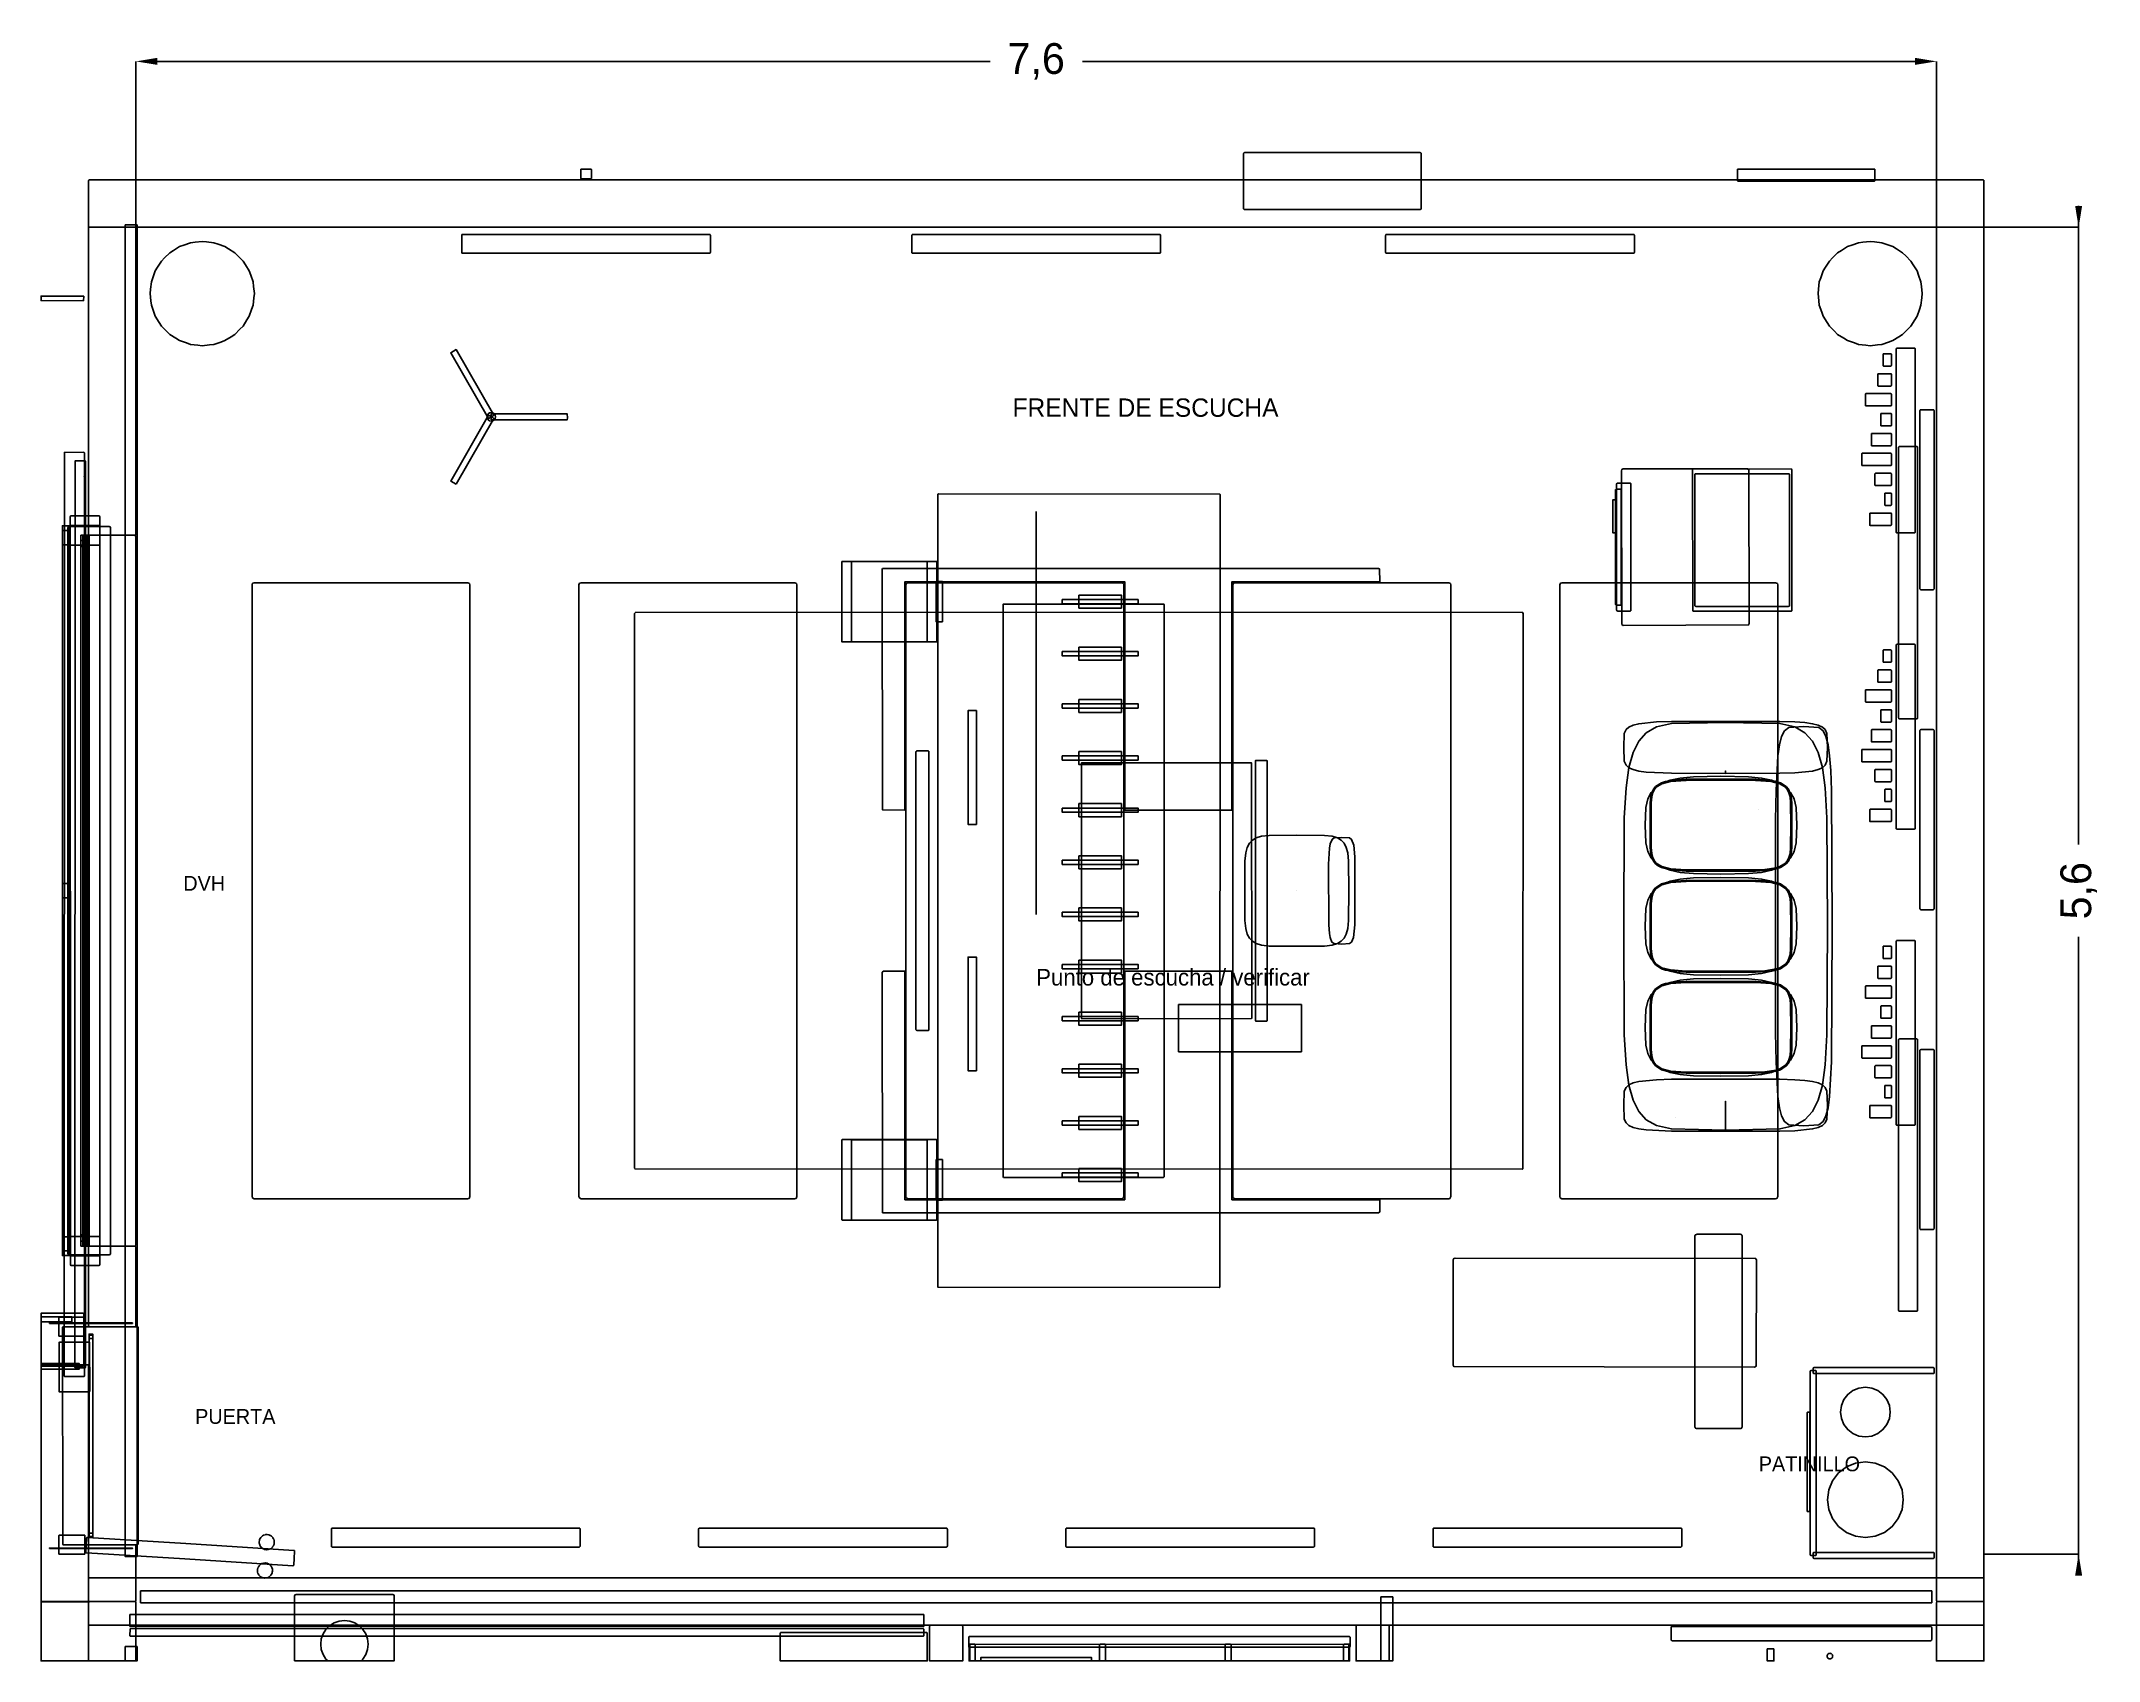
# Model space of a CAD drawing. Header units: metres. Extents: x 1053.8 to 1062.49, y -6.25 to 0.59.
import ezdxf

# ---------------------------------------------------------------- set-up
doc = ezdxf.new("R2010")
doc.units = ezdxf.units.M
for name, color, linetype in [('CORTE', 7, 'Continuous'), ('COTAS', 4, 'Continuous'), ('TEXTOS', 7, 'Continuous'), ('VISTA', 8, 'Continuous')]:
    doc.layers.add(name, color=color, linetype=linetype)
doc.dimstyles.get("Standard").update_dxf_attribs({"dimtxt": 2.5, "dimasz": 2.5, "dimexe": 1.25, "dimexo": 0.625, "dimtad": 1, "dimcen": 2.5, "dimazin": 3, "dimtfac": 1, "dimtmove": 0, "dimatfit": 3})

msp = doc.modelspace()

# ---------------------------------------------------------------- texts
at = {"layer": 'TEXTOS'}
for s, height, p in [('FRENTE DE ESCUCHA', 0.0775, (1057.9, -1)), ('DVH', 0.0625, (1054.4, -3)), ('Punto de escucha / verificar', 0.07, (1058, -3.4)), ('PUERTA', 0.0625, (1054.45, -5.25)), ('PATINILLO', 0.0625, (1061.05, -5.45))]:
    msp.add_text(s, height=height, dxfattribs=at).set_placement(p)

# ---------------------------------------------------------------- blocks, each defined once
blk = doc.blocks.new('_CLOSEDFILLED')
at = {"color": 0, "linetype": 'BYBLOCK'}
blk.add_solid([(-1, 0.164), (0, 0), (-1, -0.164)], dxfattribs=at)
blk = doc.blocks.new('*D1')
for p, q in [((1054.2, 0), (1054.2, 0.5)), ((1054.29, 0.5), (1057.805, 0.5)), ((1058.195, 0.5), (1061.71, 0.5)), ((1061.8, 0), (1061.8, 0.5))]:
    blk.add_line(p, q)
at = {"layer": 'Defpoints'}
for p in [(1054.2, 0.5), (1054.2, 0), (1061.8, 0)]:
    blk.add_point(p, dxfattribs=at)
at = {"layer": 'COTAS', "xscale": 0.09, "yscale": 0.09, "rotation": 180}
blk.add_blockref('_CLOSEDFILLED', (1054.2, 0.5), dxfattribs=at)
at = {"layer": 'COTAS', "xscale": 0.09, "yscale": 0.09}
blk.add_blockref('_CLOSEDFILLED', (1061.8, 0.5), dxfattribs=at)
at = {"layer": 'COTAS', "insert": (1058, 0.5), "char_height": 0.13, "attachment_point": 5}
blk.add_mtext('7,6', dxfattribs=at)
blk = doc.blocks.new('*D2')
for p, q in [((1062.4, -0.11), (1062.4, -2.805)), ((1062, -0.2), (1062.4, -0.2)), ((1062.4, -3.195), (1062.4, -5.89)), ((1062, -5.8), (1062.4, -5.8))]:
    blk.add_line(p, q)
at = {"layer": 'Defpoints'}
for p in [(1062, -0.2), (1062.4, -0.2), (1062, -5.8)]:
    blk.add_point(p, dxfattribs=at)
at = {"layer": 'COTAS', "xscale": 0.09, "yscale": 0.09}
for p, rotation in [((1062.4, -0.2), 270), ((1062.4, -5.8), 90)]:
    blk.add_blockref('_CLOSEDFILLED', p, dxfattribs=dict(at, rotation=rotation))
at = {"layer": 'COTAS', "insert": (1062.4, -3), "char_height": 0.13, "attachment_point": 5, "rotation": 90}
blk.add_mtext('5,6', dxfattribs=at)

# ---------------------------------------------------------------- dimensions: what is measured, and where the dimension line sits
at = {"layer": 'COTAS'}
dim = msp.add_linear_dim(base=(1054.2, 0.5), p1=(1054.2, 0), p2=(1061.8, 0), dimstyle='Standard', override={"dimtxt": 0.13, "dimasz": 0.09}, dxfattribs=at)
dim.commit()
dim.dimension.update_dxf_attribs({"geometry": '*D1', "text_midpoint": (1058, 0.5)})
dim = msp.add_linear_dim(base=(1062.4, -0.2), p1=(1062, -0.2), p2=(1062, -5.8), angle=90, dimstyle='Standard', override={"dimtxt": 0.13, "dimasz": 0.09}, dxfattribs=at)
dim.commit()
dim.dimension.update_dxf_attribs({"geometry": '*D2', "text_midpoint": (1062.4, -3)})

# ---------------------------------------------------------------- linework, layer by layer
at = {"layer": 'CORTE'}
for p, q in [((1058.8753, 0.1116), (1058.875, 0.1105)), ((1058.875, -0.0262), (1058.875, 0.1105)), ((1058.8753, 0.1116), (1058.8758, 0.1131)), ((1058.876, 0.1133), (1058.8758, 0.1131)), ((1058.876, 0.1133), (1058.8763, 0.1137)), ((1058.8763, 0.1137), (1058.8767, 0.114)), ((1058.8767, 0.114), (1058.8769, 0.1142)), ((1058.8769, 0.1142), (1058.8784, 0.1147)), ((1058.8784, 0.1147), (1058.8795, 0.115)), ((1058.8795, 0.115), (1059.318, 0.115)), ((1059.318, 0.115), (1059.6205, 0.115)), ((1059.6205, 0.115), (1059.622, 0.1145)), ((1059.622, 0.1145), (1059.6231, 0.1142)), ((1059.6231, 0.1142), (1059.6234, 0.1139)), ((1059.6234, 0.1139), (1059.6237, 0.1137)), ((1059.6237, 0.1137), (1059.624, 0.1133)), ((1059.6242, 0.1131), (1059.624, 0.1133)), ((1059.6242, 0.1131), (1059.6247, 0.1116)), ((1059.625, 0.1105), (1059.6247, 0.1116)), ((1059.625, 0.1105), (1059.625, -0.0262)), ((1056.0776, 0.0437), (1056.0775, 0.0433)), ((1056.0775, 0.0213), (1056.0775, 0.0433)), ((1056.0775, 0.0213), (1056.0775, 0.0067)), ((1056.0777, 0.0061), (1056.0775, 0.0067)), ((1056.0776, 0.0437), (1056.0778, 0.0443)), ((1056.0777, 0.0061), (1056.0778, 0.0057)), ((1056.0779, 0.0444), (1056.0778, 0.0443)), ((1056.0779, 0.0056), (1056.0778, 0.0057)), ((1056.0779, 0.0444), (1056.078, 0.0445)), ((1056.0779, 0.0056), (1056.078, 0.0055)), ((1056.078, 0.0445), (1056.0781, 0.0446)), ((1056.0781, 0.0054), (1056.078, 0.0055)), ((1056.0781, 0.0446), (1056.0782, 0.0447)), ((1056.0782, 0.0053), (1056.0781, 0.0054)), ((1056.0782, 0.0447), (1056.0788, 0.0449)), ((1056.0788, 0.0051), (1056.0782, 0.0053)), ((1056.0788, 0.0449), (1056.0792, 0.045)), ((1056.0792, 0.005), (1056.0788, 0.0051)), ((1056.0792, 0.045), (1056.1042, 0.045)), ((1056.1042, 0.005), (1056.0792, 0.005)), ((1056.1042, 0.045), (1056.1208, 0.045)), ((1056.1208, 0.005), (1056.1042, 0.005)), ((1056.1208, 0.045), (1056.1214, 0.0448)), ((1056.1214, 0.0052), (1056.1208, 0.005)), ((1056.1214, 0.0448), (1056.1218, 0.0447)), ((1056.1218, 0.0053), (1056.1214, 0.0052)), ((1056.1218, 0.0447), (1056.1219, 0.0446)), ((1056.1219, 0.0054), (1056.1218, 0.0053)), ((1056.1219, 0.0446), (1056.122, 0.0445)), ((1056.122, 0.0055), (1056.1219, 0.0054)), ((1056.122, 0.0445), (1056.1221, 0.0444)), ((1056.122, 0.0055), (1056.1221, 0.0056)), ((1056.1222, 0.0443), (1056.1221, 0.0444)), ((1056.1222, 0.0057), (1056.1221, 0.0056)), ((1056.1222, 0.0443), (1056.1224, 0.0437)), ((1056.1222, 0.0057), (1056.1223, 0.0061)), ((1056.1225, 0.0067), (1056.1223, 0.0061)), ((1056.1225, 0.0433), (1056.1224, 0.0437)), ((1056.1225, 0.0433), (1056.1225, 0.0213)), ((1056.1225, 0.0213), (1056.1225, 0.0213)), ((1056.1225, 0.0067), (1056.1225, 0.0213)), ((1058.875, -0.0262), (1058.875, -0.0262)), ((1058.875, -0.0262), (1058.875, -0.1205)), ((1059.625, -0.1205), (1059.625, -0.0262)), ((1058.8755, -0.122), (1058.875, -0.1205)), ((1058.8755, -0.122), (1058.8758, -0.1231)), ((1058.8761, -0.1234), (1058.8758, -0.1231)), ((1058.8761, -0.1234), (1058.8763, -0.1237)), ((1058.8767, -0.124), (1058.8763, -0.1237)), ((1058.8769, -0.1242), (1058.8767, -0.124)), ((1058.8784, -0.1247), (1058.8769, -0.1242)), ((1058.8795, -0.125), (1058.8784, -0.1247)), ((1059.318, -0.125), (1058.8795, -0.125)), ((1059.6205, -0.125), (1059.318, -0.125)), ((1059.622, -0.1245), (1059.6205, -0.125)), ((1059.6231, -0.1242), (1059.622, -0.1245)), ((1059.6234, -0.1239), (1059.6231, -0.1242)), ((1059.6237, -0.1237), (1059.6234, -0.1239)), ((1059.6237, -0.1237), (1059.6239, -0.1234)), ((1059.6242, -0.1231), (1059.6239, -0.1234)), ((1059.6242, -0.1231), (1059.6245, -0.122)), ((1059.625, -0.1205), (1059.6245, -0.122))]:
    msp.add_line(p, q, dxfattribs=at)
for points in [[(1054.001, -0.0017), (1054.0008, -0.0019), (1054.0003, -0.0034), (1054, -0.0045), (1054, -0.118), (1054, -0.1955), (1054.0005, -0.197), (1054.0008, -0.1981), (1054.0011, -0.1984), (1054.0013, -0.1987), (1054.0017, -0.199), (1054.0019, -0.1992), (1054.0034, -0.1997), (1054.0045, -0.2), (1058.7513, -0.2), (1061.9955, -0.2), (1061.997, -0.1995), (1061.9981, -0.1992), (1061.9984, -0.1989), (1061.9987, -0.1987), (1061.9989, -0.1984), (1061.9992, -0.1981), (1061.9995, -0.197), (1062, -0.1955), (1062, -0.118), (1062, -0.0045), (1061.9997, -0.0034), (1061.9992, -0.0019), (1061.999, -0.0017), (1061.9987, -0.0013), (1061.9984, -0.0011), (1061.9981, -0.0008), (1061.997, -0.0005), (1061.9955, 0), (1058.7513, 0), (1054.0045, 0), (1054.0034, -0.0003), (1054.0019, -0.0008), (1054.0017, -0.001), (1054.0013, -0.0013), (1054.001, -0.0017)], [(1061.801, -0.0017), (1061.8008, -0.0019), (1061.8003, -0.0034), (1061.8, -0.0045), (1061.8, -3.5632), (1061.8, -5.9955), (1061.8005, -5.997), (1061.8008, -5.9981), (1061.8011, -5.9984), (1061.8013, -5.9987), (1061.8017, -5.999), (1061.8019, -5.9992), (1061.8034, -5.9997), (1061.8045, -6), (1061.918, -6), (1061.9955, -6), (1061.997, -5.9995), (1061.9981, -5.9992), (1061.9984, -5.9989), (1061.9987, -5.9987), (1061.9989, -5.9984), (1061.9992, -5.9981), (1061.9995, -5.997), (1062, -5.9955), (1062, -3.5632), (1062, -0.0045), (1061.9997, -0.0034), (1061.9992, -0.0019), (1061.999, -0.0017), (1061.9987, -0.0013), (1061.9984, -0.0011), (1061.9981, -0.0008), (1061.997, -0.0005), (1061.9955, 0), (1061.918, 0), (1061.8045, 0), (1061.8034, -0.0003), (1061.8019, -0.0008), (1061.8017, -0.001), (1061.8013, -0.0013), (1061.801, -0.0017)], [(1061.801, -6.0017), (1061.8008, -6.0019), (1061.8003, -6.0034), (1061.8, -6.0045), (1061.8, -6.25), (1062, -6.25), (1062, -6.0045), (1061.9997, -6.0034), (1061.9992, -6.0019), (1061.999, -6.0017), (1061.9987, -6.0013), (1061.9984, -6.0011), (1061.9981, -6.0008), (1061.997, -6.0005), (1061.9955, -6), (1061.918, -6), (1061.8045, -6), (1061.8034, -6.0003), (1061.8019, -6.0008), (1061.8017, -6.001), (1061.8013, -6.0013), (1061.801, -6.0017)], [(1057.5511, -6.1016), (1057.5508, -6.1019), (1057.5504, -6.1033), (1057.55, -6.1045), (1057.55, -6.25), (1057.69, -6.25), (1057.69, -6.1045), (1057.6896, -6.1033), (1057.6892, -6.1019), (1057.6889, -6.1016), (1057.6887, -6.1013), (1057.6884, -6.1011), (1057.6881, -6.1008), (1057.6869, -6.1004), (1057.6855, -6.1), (1057.6236, -6.1), (1057.5545, -6.1), (1057.5533, -6.1004), (1057.5519, -6.1008), (1057.5516, -6.1011), (1057.5513, -6.1013), (1057.5511, -6.1016)], [(1059.3511, -6.1016), (1059.3508, -6.1019), (1059.3504, -6.1033), (1059.35, -6.1045), (1059.35, -6.25), (1059.49, -6.25), (1059.49, -6.1045), (1059.4896, -6.1033), (1059.4892, -6.1019), (1059.4889, -6.1016), (1059.4887, -6.1013), (1059.4884, -6.1011), (1059.4881, -6.1008), (1059.4869, -6.1004), (1059.4855, -6.1), (1059.4236, -6.1), (1059.3545, -6.1), (1059.3533, -6.1004), (1059.3519, -6.1008), (1059.3516, -6.1011), (1059.3513, -6.1013), (1059.3511, -6.1016)]]:
    msp.add_lwpolyline(points, close=True, dxfattribs=at)
at = {"layer": 'VISTA'}
for p, q in [((1060.9601, 0.0436), (1060.96, 0.0433)), ((1060.96, 0.0106), (1060.96, 0.0433)), ((1060.96, 0.0106), (1060.96, -0.0033)), ((1060.9601, 0.0436), (1060.9603, 0.0443)), ((1060.9604, 0.0443), (1060.9603, 0.0443)), ((1060.9604, 0.0443), (1060.9605, 0.0445)), ((1060.9605, 0.0445), (1060.9607, 0.0446)), ((1060.9607, 0.0447), (1060.9614, 0.0449)), ((1060.9607, 0.0446), (1060.9607, 0.0447)), ((1060.9614, 0.0449), (1060.9617, 0.045)), ((1060.9617, 0.045), (1061.3663, 0.045)), ((1061.3663, 0.045), (1061.5383, 0.045)), ((1061.5383, 0.045), (1061.539, 0.0448)), ((1061.539, 0.0448), (1061.5393, 0.0447)), ((1061.5393, 0.0447), (1061.5394, 0.0446)), ((1061.5394, 0.0446), (1061.5395, 0.0445)), ((1061.5395, 0.0445), (1061.5396, 0.0443)), ((1061.5397, 0.0443), (1061.5396, 0.0443)), ((1061.5397, 0.0443), (1061.5399, 0.0436)), ((1061.54, 0.0433), (1061.5399, 0.0436)), ((1061.54, 0.0433), (1061.54, 0.0106)), ((1061.54, 0.0106), (1061.54, 0.0106)), ((1061.54, -0.0033), (1061.54, 0.0106)), ((1060.9602, -0.004), (1060.96, -0.0033)), ((1060.9602, -0.004), (1060.9603, -0.0043)), ((1060.9604, -0.0044), (1060.9603, -0.0043)), ((1060.9604, -0.0044), (1060.9605, -0.0045)), ((1060.9607, -0.0046), (1060.9605, -0.0045)), ((1060.9607, -0.0047), (1060.9607, -0.0046)), ((1060.9614, -0.0049), (1060.9607, -0.0047)), ((1060.9617, -0.005), (1060.9614, -0.0049)), ((1061.3663, -0.005), (1060.9617, -0.005)), ((1061.5383, -0.005), (1061.3663, -0.005)), ((1061.539, -0.0048), (1061.5383, -0.005)), ((1061.5393, -0.0047), (1061.539, -0.0048)), ((1061.5394, -0.0046), (1061.5393, -0.0047)), ((1061.5395, -0.0045), (1061.5394, -0.0046)), ((1061.5395, -0.0045), (1061.5396, -0.0044)), ((1061.5397, -0.0043), (1061.5396, -0.0044)), ((1061.5397, -0.0043), (1061.5398, -0.004)), ((1061.54, -0.0033), (1061.5398, -0.004)), ((1054.4496, -0.2634), (1054.48, -0.26)), ((1054.48, -0.26), (1054.4985, -0.2621)), ((1061.4896, -0.2634), (1061.52, -0.26)), ((1061.52, -0.26), (1061.5385, -0.2621)), ((1054.2917, -0.3688), (1054.308, -0.3428)), ((1054.308, -0.3428), (1054.3212, -0.3297)), ((1054.3212, -0.3297), (1054.3428, -0.308)), ((1054.3428, -0.308), (1054.3586, -0.2981)), ((1054.3586, -0.2981), (1054.3845, -0.2818)), ((1054.3845, -0.2818), (1054.4021, -0.2756)), ((1054.4021, -0.2756), (1054.431, -0.2655)), ((1054.431, -0.2655), (1054.4496, -0.2634)), ((1054.4985, -0.2621), (1054.529, -0.2655)), ((1054.529, -0.2655), (1054.5465, -0.2717)), ((1054.5465, -0.2717), (1054.5755, -0.2818)), ((1054.5755, -0.2818), (1054.5912, -0.2917)), ((1054.5912, -0.2917), (1054.6172, -0.308)), ((1054.6172, -0.308), (1054.6303, -0.3212)), ((1054.6303, -0.3212), (1054.652, -0.3428)), ((1054.652, -0.3428), (1054.6619, -0.3586)), ((1061.3317, -0.3688), (1061.348, -0.3428)), ((1061.348, -0.3428), (1061.3612, -0.3297)), ((1061.3612, -0.3297), (1061.3828, -0.308)), ((1061.3828, -0.308), (1061.3986, -0.2981)), ((1061.3986, -0.2981), (1061.4245, -0.2818)), ((1061.4245, -0.2818), (1061.4421, -0.2756)), ((1061.4421, -0.2756), (1061.471, -0.2655)), ((1061.471, -0.2655), (1061.4896, -0.2634)), ((1061.5385, -0.2621), (1061.569, -0.2655)), ((1061.569, -0.2655), (1061.5865, -0.2717)), ((1061.5865, -0.2717), (1061.6155, -0.2818)), ((1061.6155, -0.2818), (1061.6312, -0.2917)), ((1061.6312, -0.2917), (1061.6572, -0.308)), ((1061.6572, -0.308), (1061.6703, -0.3212)), ((1061.6703, -0.3212), (1061.692, -0.3428)), ((1061.692, -0.3428), (1061.7019, -0.3586)), ((1054.2621, -0.4615), (1054.2655, -0.431)), ((1054.2655, -0.431), (1054.2717, -0.4135)), ((1054.2717, -0.4135), (1054.2818, -0.3845)), ((1054.2818, -0.3845), (1054.2917, -0.3688)), ((1054.6619, -0.3586), (1054.6782, -0.3845)), ((1054.6782, -0.3845), (1054.6844, -0.4021)), ((1054.6844, -0.4021), (1054.6945, -0.431)), ((1054.6945, -0.431), (1054.6966, -0.4496)), ((1061.3021, -0.4615), (1061.3055, -0.431)), ((1061.3055, -0.431), (1061.3117, -0.4135)), ((1061.3117, -0.4135), (1061.3218, -0.3845)), ((1061.3218, -0.3845), (1061.3317, -0.3688)), ((1061.7019, -0.3586), (1061.7182, -0.3845)), ((1061.7182, -0.3845), (1061.7244, -0.4021)), ((1061.7244, -0.4021), (1061.7345, -0.431)), ((1061.7345, -0.431), (1061.7366, -0.4496)), ((1054.26, -0.48), (1054.2621, -0.4615)), ((1054.2634, -0.5104), (1054.26, -0.48)), ((1054.2655, -0.529), (1054.2634, -0.5104)), ((1054.6979, -0.4985), (1054.6945, -0.529)), ((1054.6966, -0.4496), (1054.7, -0.48)), ((1054.7, -0.48), (1054.6979, -0.4985)), ((1061.3, -0.48), (1061.3021, -0.4615)), ((1061.3034, -0.5104), (1061.3, -0.48)), ((1061.3055, -0.529), (1061.3034, -0.5104)), ((1061.7379, -0.4985), (1061.7345, -0.529)), ((1061.7366, -0.4496), (1061.74, -0.48)), ((1061.74, -0.48), (1061.7379, -0.4985)), ((1054.2756, -0.5579), (1054.2655, -0.529)), ((1054.2818, -0.5755), (1054.2756, -0.5579)), ((1054.2981, -0.6014), (1054.2818, -0.5755)), ((1054.308, -0.6172), (1054.2981, -0.6014)), ((1054.6683, -0.5912), (1054.652, -0.6172)), ((1054.6782, -0.5755), (1054.6683, -0.5912)), ((1054.6883, -0.5465), (1054.6782, -0.5755)), ((1054.6945, -0.529), (1054.6883, -0.5465)), ((1061.3156, -0.5579), (1061.3055, -0.529)), ((1061.3218, -0.5755), (1061.3156, -0.5579)), ((1061.3381, -0.6014), (1061.3218, -0.5755)), ((1061.348, -0.6172), (1061.3381, -0.6014)), ((1061.7083, -0.5912), (1061.692, -0.6172)), ((1061.7182, -0.5755), (1061.7083, -0.5912)), ((1061.7283, -0.5465), (1061.7182, -0.5755)), ((1061.7345, -0.529), (1061.7283, -0.5465)), ((1054.3297, -0.6388), (1054.308, -0.6172)), ((1054.3428, -0.652), (1054.3297, -0.6388)), ((1054.3688, -0.6683), (1054.3428, -0.652)), ((1054.3845, -0.6782), (1054.3688, -0.6683)), ((1054.4135, -0.6883), (1054.3845, -0.6782)), ((1054.431, -0.6945), (1054.4135, -0.6883)), ((1054.4615, -0.6979), (1054.431, -0.6945)), ((1054.529, -0.6945), (1054.5104, -0.6966)), ((1054.5579, -0.6844), (1054.529, -0.6945)), ((1054.5755, -0.6782), (1054.5579, -0.6844)), ((1054.6014, -0.6619), (1054.5755, -0.6782)), ((1054.6172, -0.652), (1054.6014, -0.6619)), ((1054.6388, -0.6303), (1054.6172, -0.652)), ((1054.652, -0.6172), (1054.6388, -0.6303)), ((1061.3697, -0.6388), (1061.348, -0.6172)), ((1061.3828, -0.652), (1061.3697, -0.6388)), ((1061.4088, -0.6683), (1061.3828, -0.652)), ((1061.4245, -0.6782), (1061.4088, -0.6683)), ((1061.4535, -0.6883), (1061.4245, -0.6782)), ((1061.471, -0.6945), (1061.4535, -0.6883)), ((1061.5015, -0.6979), (1061.471, -0.6945)), ((1061.569, -0.6945), (1061.5504, -0.6966)), ((1061.5979, -0.6844), (1061.569, -0.6945)), ((1061.6155, -0.6782), (1061.5979, -0.6844)), ((1061.6414, -0.6619), (1061.6155, -0.6782)), ((1061.6572, -0.652), (1061.6414, -0.6619)), ((1061.6788, -0.6303), (1061.6572, -0.652)), ((1061.692, -0.6172), (1061.6788, -0.6303)), ((1054.48, -0.7), (1054.4615, -0.6979)), ((1054.5104, -0.6966), (1054.48, -0.7)), ((1061.52, -0.7), (1061.5015, -0.6979)), ((1061.5504, -0.6966), (1061.52, -0.7)), ((1058, -3.1), (1058, -1.4)), ((1057.4926, -2.4146), (1057.4925, -2.4149)), ((1057.4925, -3.454), (1057.4925, -2.4149)), ((1057.4926, -2.4146), (1057.4933, -2.4121)), ((1057.4934, -2.412), (1057.4933, -2.4121)), ((1057.4934, -2.412), (1057.4938, -2.4114)), ((1057.4938, -2.4114), (1057.4943, -2.411)), ((1057.4943, -2.411), (1057.4944, -2.4109)), ((1057.4944, -2.4109), (1057.4967, -2.4101)), ((1057.4967, -2.4101), (1057.497, -2.41)), ((1057.497, -2.41), (1057.5378, -2.41)), ((1057.5378, -2.41), (1057.543, -2.41)), ((1057.543, -2.41), (1057.5453, -2.4108)), ((1057.5453, -2.4108), (1057.5456, -2.4109)), ((1057.5456, -2.4109), (1057.5461, -2.4114)), ((1057.5461, -2.4114), (1057.5462, -2.4114)), ((1057.5462, -2.4114), (1057.5466, -2.412)), ((1057.5467, -2.4121), (1057.5466, -2.412)), ((1057.5467, -2.4121), (1057.5474, -2.4146)), ((1057.5475, -2.4149), (1057.5474, -2.4146)), ((1057.5475, -2.4149), (1057.5475, -3.454)), ((1057.4925, -3.454), (1057.4925, -3.454)), ((1057.4925, -3.454), (1057.4925, -3.5851)), ((1057.5475, -3.5851), (1057.5475, -3.454)), ((1057.4932, -3.5876), (1057.4925, -3.5851)), ((1057.4932, -3.5876), (1057.4933, -3.5879)), ((1057.4938, -3.5885), (1057.4933, -3.5879)), ((1057.4938, -3.5885), (1057.4938, -3.5886)), ((1057.4943, -3.589), (1057.4938, -3.5886)), ((1057.4944, -3.5891), (1057.4943, -3.589)), ((1057.4967, -3.5899), (1057.4944, -3.5891)), ((1057.497, -3.59), (1057.4967, -3.5899)), ((1057.5378, -3.59), (1057.497, -3.59)), ((1057.543, -3.59), (1057.5378, -3.59)), ((1057.5453, -3.5892), (1057.543, -3.59)), ((1057.5456, -3.5891), (1057.5453, -3.5892)), ((1057.5461, -3.5886), (1057.5456, -3.5891)), ((1057.5462, -3.5886), (1057.5461, -3.5886)), ((1057.5467, -3.5879), (1057.5462, -3.5885)), ((1057.5462, -3.5886), (1057.5462, -3.5885)), ((1057.5467, -3.5879), (1057.5468, -3.5876)), ((1057.5475, -3.5851), (1057.5468, -3.5876))]:
    msp.add_line(p, q, dxfattribs=at)
for points in [[(1054.001, -0.0017), (1054.0008, -0.0019), (1054.0003, -0.0034), (1054, -0.0045), (1054, -0.8902), (1054, -1.4955), (1054.0005, -1.497), (1054.0008, -1.4981), (1054.0011, -1.4984), (1054.0013, -1.4987), (1054.0017, -1.499), (1054.0019, -1.4992), (1054.0034, -1.4997), (1054.0045, -1.5), (1054.118, -1.5), (1054.1955, -1.5), (1054.197, -1.4995), (1054.1981, -1.4992), (1054.1984, -1.4989), (1054.1987, -1.4987), (1054.1989, -1.4984), (1054.1992, -1.4981), (1054.1995, -1.497), (1054.2, -1.4955), (1054.2, -0.8902), (1054.2, -0.0045), (1054.1997, -0.0034), (1054.1992, -0.0019), (1054.199, -0.0017), (1054.1987, -0.0013), (1054.1984, -0.0011), (1054.1981, -0.0008), (1054.197, -0.0005), (1054.1955, 0), (1054.118, 0), (1054.0045, 0), (1054.0034, -0.0003), (1054.0019, -0.0008), (1054.0017, -0.001), (1054.0013, -0.0013), (1054.001, -0.0017)], [(1054.155, -0.19), (1054.155, -5.81), (1054.205, -5.81), (1054.205, -0.19), (1054.155, -0.19)], [(1055.576, -0.2317), (1055.5758, -0.2319), (1055.5752, -0.2338), (1055.575, -0.2345), (1055.575, -0.2863), (1055.575, -0.3055), (1055.5756, -0.3074), (1055.5758, -0.3081), (1055.5762, -0.3085), (1055.5763, -0.3087), (1055.5767, -0.309), (1055.5769, -0.3092), (1055.5788, -0.3098), (1055.5795, -0.31), (1056.3395, -0.31), (1056.6205, -0.31), (1056.6224, -0.3094), (1056.6231, -0.3092), (1056.6235, -0.3088), (1056.6237, -0.3087), (1056.6238, -0.3085), (1056.6242, -0.3081), (1056.6244, -0.3074), (1056.625, -0.3055), (1056.625, -0.2863), (1056.625, -0.2345), (1056.6248, -0.2338), (1056.6242, -0.2319), (1056.624, -0.2317), (1056.6237, -0.2313), (1056.6235, -0.2312), (1056.6231, -0.2308), (1056.6224, -0.2306), (1056.6205, -0.23), (1056.3395, -0.23), (1055.5795, -0.23), (1055.5788, -0.2302), (1055.5769, -0.2308), (1055.5767, -0.231), (1055.5763, -0.2313), (1055.576, -0.2317)], [(1057.476, -0.2317), (1057.4758, -0.2319), (1057.4752, -0.2338), (1057.475, -0.2345), (1057.475, -0.2863), (1057.475, -0.3055), (1057.4756, -0.3074), (1057.4758, -0.3081), (1057.4762, -0.3085), (1057.4763, -0.3087), (1057.4767, -0.309), (1057.4769, -0.3092), (1057.4788, -0.3098), (1057.4795, -0.31), (1058.2395, -0.31), (1058.5205, -0.31), (1058.5224, -0.3094), (1058.5231, -0.3092), (1058.5235, -0.3088), (1058.5237, -0.3087), (1058.5238, -0.3085), (1058.5242, -0.3081), (1058.5244, -0.3074), (1058.525, -0.3055), (1058.525, -0.2863), (1058.525, -0.2345), (1058.5248, -0.2338), (1058.5242, -0.2319), (1058.524, -0.2317), (1058.5237, -0.2313), (1058.5235, -0.2312), (1058.5231, -0.2308), (1058.5224, -0.2306), (1058.5205, -0.23), (1058.2395, -0.23), (1057.4795, -0.23), (1057.4788, -0.2302), (1057.4769, -0.2308), (1057.4767, -0.231), (1057.4763, -0.2313), (1057.476, -0.2317)], [(1059.476, -0.2317), (1059.4758, -0.2319), (1059.4752, -0.2338), (1059.475, -0.2345), (1059.475, -0.2863), (1059.475, -0.3055), (1059.4756, -0.3074), (1059.4758, -0.3081), (1059.4762, -0.3085), (1059.4763, -0.3087), (1059.4767, -0.309), (1059.4769, -0.3092), (1059.4788, -0.3098), (1059.4795, -0.31), (1060.2395, -0.31), (1060.5205, -0.31), (1060.5224, -0.3094), (1060.5231, -0.3092), (1060.5235, -0.3088), (1060.5237, -0.3087), (1060.5238, -0.3085), (1060.5242, -0.3081), (1060.5244, -0.3074), (1060.525, -0.3055), (1060.525, -0.2863), (1060.525, -0.2345), (1060.5248, -0.2338), (1060.5242, -0.2319), (1060.524, -0.2317), (1060.5237, -0.2313), (1060.5235, -0.2312), (1060.5231, -0.2308), (1060.5224, -0.2306), (1060.5205, -0.23), (1060.2395, -0.23), (1059.4795, -0.23), (1059.4788, -0.2302), (1059.4769, -0.2308), (1059.4767, -0.231), (1059.4763, -0.2313), (1059.476, -0.2317)], [(1053.979, -0.51), (1053.98, -0.491), (1053.8, -0.4904), (1053.8, -0.5098), (1053.979, -0.51)], [(1055.6887, -1.0065), (1055.7084, -0.9961), (1055.7113, -0.9935), (1055.5513, -0.7163), (1055.5288, -0.7293), (1055.6887, -1.0065)], [(1061.5756, -0.7346), (1061.575, -0.736), (1061.575, -0.784), (1061.5756, -0.7854), (1061.577, -0.786), (1061.608, -0.786), (1061.6094, -0.7854), (1061.61, -0.784), (1061.61, -0.736), (1061.6094, -0.7346), (1061.608, -0.734), (1061.577, -0.734), (1061.5756, -0.7346)], [(1061.6307, -0.7114), (1061.6306, -0.7115), (1061.6301, -0.7131), (1061.63, -0.7135), (1061.63, -1.3411), (1061.63, -1.4865), (1061.6305, -1.4881), (1061.6306, -1.4885), (1061.631, -1.4889), (1061.631, -1.489), (1061.6314, -1.4893), (1061.6315, -1.4894), (1061.6331, -1.4899), (1061.6335, -1.49), (1061.6928, -1.49), (1061.7065, -1.49), (1061.7081, -1.4895), (1061.7085, -1.4894), (1061.7089, -1.489), (1061.709, -1.489), (1061.709, -1.4889), (1061.7094, -1.4885), (1061.7095, -1.4881), (1061.71, -1.4865), (1061.71, -1.3411), (1061.71, -0.7135), (1061.7099, -0.7131), (1061.7094, -0.7115), (1061.7093, -0.7114), (1061.709, -0.711), (1061.7089, -0.711), (1061.7085, -0.7106), (1061.7081, -0.7105), (1061.7065, -0.71), (1061.6928, -0.71), (1061.6335, -0.71), (1061.6331, -0.7101), (1061.6315, -0.7106), (1061.6314, -0.7107), (1061.631, -0.711), (1061.6307, -0.7114)], [(1061.5526, -0.8186), (1061.552, -0.82), (1061.552, -0.868), (1061.5526, -0.8694), (1061.554, -0.87), (1061.608, -0.87), (1061.6094, -0.8694), (1061.61, -0.868), (1061.61, -0.82), (1061.6094, -0.8186), (1061.608, -0.818), (1061.554, -0.818), (1061.5526, -0.8186)], [(1061.5006, -0.9026), (1061.5, -0.904), (1061.5, -0.952), (1061.5006, -0.9534), (1061.502, -0.954), (1061.608, -0.954), (1061.6094, -0.9534), (1061.61, -0.952), (1061.61, -0.904), (1061.6094, -0.9026), (1061.608, -0.902), (1061.502, -0.902), (1061.5006, -0.9026)], [(1055.5514, -1.2837), (1055.7113, -1.0065), (1055.7049, -1.0015), (1055.6887, -0.9935), (1055.5295, -1.2716), (1055.5514, -1.2837)], [(1055.7, -1.018), (1055.7069, -1.0166), (1055.7127, -1.0127), (1055.7166, -1.0069), (1055.718, -1), (1055.7166, -0.9931), (1055.7127, -0.9873), (1055.7069, -0.9834), (1055.7, -0.982), (1055.6931, -0.9834), (1055.6873, -0.9873), (1055.6834, -0.9931), (1055.682, -1), (1055.6834, -1.0069), (1055.6873, -1.0127), (1055.6931, -1.0166), (1055.7, -1.018)], [(1055.7, -1.013), (1056.02, -1.013), (1056.0211, -1.005), (1056.02, -0.987), (1055.7, -0.987), (1055.7, -1.013)], [(1061.5656, -0.9866), (1061.565, -0.988), (1061.565, -1.036), (1061.5656, -1.0374), (1061.567, -1.038), (1061.608, -1.038), (1061.6094, -1.0374), (1061.61, -1.036), (1061.61, -0.988), (1061.6094, -0.9866), (1061.608, -0.986), (1061.567, -0.986), (1061.5656, -0.9866)], [(1061.7309, -0.9718), (1061.7308, -0.9719), (1061.7302, -0.9739), (1061.73, -0.9745), (1061.73, -1.5518), (1061.73, -1.7255), (1061.7306, -1.7275), (1061.7308, -1.7281), (1061.7312, -1.7285), (1061.7313, -1.7287), (1061.7318, -1.7291), (1061.7319, -1.7292), (1061.7339, -1.7298), (1061.7345, -1.73), (1061.7737, -1.73), (1061.7855, -1.73), (1061.7875, -1.7294), (1061.7881, -1.7292), (1061.7885, -1.7288), (1061.7887, -1.7287), (1061.7888, -1.7285), (1061.7892, -1.7281), (1061.7894, -1.7275), (1061.79, -1.7255), (1061.79, -1.5518), (1061.79, -0.9745), (1061.7898, -0.9739), (1061.7892, -0.9719), (1061.7891, -0.9718), (1061.7887, -0.9713), (1061.7885, -0.9712), (1061.7881, -0.9708), (1061.7875, -0.9706), (1061.7855, -0.97), (1061.7737, -0.97), (1061.7345, -0.97), (1061.7339, -0.9702), (1061.7319, -0.9708), (1061.7318, -0.9709), (1061.7313, -0.9713), (1061.7309, -0.9718)], [(1055.6451, -1.1192), (1055.6451, -1.1192), (1055.6451, -1.1192), (1055.6451, -1.1192)], [(1061.5256, -1.0706), (1061.525, -1.072), (1061.525, -1.12), (1061.5256, -1.1214), (1061.527, -1.122), (1061.608, -1.122), (1061.6094, -1.1214), (1061.61, -1.12), (1061.61, -1.072), (1061.6094, -1.0706), (1061.608, -1.07), (1061.527, -1.07), (1061.5256, -1.0706)], [(1061.641, -1.1267), (1061.6408, -1.1269), (1061.6402, -1.1287), (1061.64, -1.1295), (1061.64, -1.9296), (1061.64, -2.2705), (1061.6406, -2.2723), (1061.6408, -2.2731), (1061.6412, -2.2735), (1061.6413, -2.2737), (1061.6417, -2.274), (1061.6419, -2.2742), (1061.6437, -2.2748), (1061.6445, -2.275), (1061.6943, -2.275), (1061.7155, -2.275), (1061.7173, -2.2744), (1061.7181, -2.2742), (1061.7185, -2.2738), (1061.7187, -2.2737), (1061.7188, -2.2735), (1061.7192, -2.2731), (1061.7194, -2.2723), (1061.72, -2.2705), (1061.72, -1.9296), (1061.72, -1.1295), (1061.7198, -1.1287), (1061.7192, -1.1269), (1061.719, -1.1267), (1061.7187, -1.1263), (1061.7185, -1.1262), (1061.7181, -1.1258), (1061.7173, -1.1256), (1061.7155, -1.125), (1061.6943, -1.125), (1061.6445, -1.125), (1061.6437, -1.1252), (1061.6419, -1.1258), (1061.6417, -1.126), (1061.6413, -1.1263), (1061.641, -1.1267)], [(1053.8975, -5.0486), (1053.8992, -5.0503), (1053.9808, -5.0503), (1053.9825, -5.0486), (1053.9825, -1.1514), (1053.9808, -1.1497), (1053.898, -1.1505), (1053.8975, -5.0486)], [(1053.9425, -5.0119), (1053.9442, -5.0136), (1053.9858, -5.0136), (1053.9875, -5.0119), (1053.9875, -1.1881), (1053.9858, -1.1864), (1053.9442, -1.1864), (1053.9433, -1.1866), (1053.943, -1.1871), (1053.9425, -5.0119)], [(1053.9432, -1.1872), (1053.9432, -1.187), (1053.9432, -1.1872), (1053.9432, -1.1872)], [(1061.4856, -1.1546), (1061.485, -1.156), (1061.485, -1.204), (1061.4856, -1.2054), (1061.487, -1.206), (1061.608, -1.206), (1061.6094, -1.2054), (1061.61, -1.204), (1061.61, -1.156), (1061.6094, -1.1546), (1061.608, -1.154), (1061.487, -1.154), (1061.4856, -1.1546)], [(1053.9818, -1.2501), (1053.9818, -1.2501), (1053.9818, -1.2501), (1053.9818, -1.2501)], [(1053.9818, -1.2503), (1053.9818, -1.2519), (1053.9818, -1.2519), (1053.9818, -1.2503)], [(1060.4511, -1.2812), (1060.4507, -1.2817), (1060.4506, -1.282), (1060.45, -1.284), (1060.45, -1.3501), (1060.45, -1.816), (1060.4501, -1.8163), (1060.4507, -1.8183), (1060.4508, -1.8184), (1060.4512, -1.8188), (1060.4512, -1.8189), (1060.4517, -1.8193), (1060.452, -1.8194), (1060.454, -1.82), (1060.4605, -1.82), (1060.506, -1.82), (1060.5063, -1.8199), (1060.5083, -1.8193), (1060.5084, -1.8192), (1060.5088, -1.8188), (1060.5092, -1.8184), (1060.5093, -1.8183), (1060.5099, -1.8163), (1060.51, -1.816), (1060.51, -1.3501), (1060.51, -1.284), (1060.5094, -1.282), (1060.5093, -1.2817), (1060.5089, -1.2812), (1060.5088, -1.2812), (1060.5084, -1.2808), (1060.5083, -1.2807), (1060.5063, -1.2801), (1060.506, -1.28), (1060.4605, -1.28), (1060.454, -1.28), (1060.452, -1.2806), (1060.4517, -1.2807), (1060.4512, -1.2811), (1060.4512, -1.2812), (1060.4511, -1.2812)], [(1060.4715, -1.8766), (1060.478, -1.88), (1061.0066, -1.8785), (1061.01, -1.872), (1061.0085, -1.2234), (1061.002, -1.22), (1060.478, -1.22), (1060.4723, -1.2223), (1060.47, -1.228), (1060.4715, -1.8766)], [(1060.7712, -1.8188), (1060.774, -1.82), (1061.186, -1.82), (1061.1893, -1.8183), (1061.19, -1.224), (1061.1883, -1.2207), (1060.774, -1.22), (1060.7707, -1.2217), (1060.7712, -1.8188)], [(1060.7717, -1.2217), (1060.7715, -1.2222), (1060.7715, -1.2215), (1060.7717, -1.2217)], [(1060.7809, -1.2414), (1060.7807, -1.2417), (1060.7803, -1.2429), (1060.78, -1.244), (1060.78, -1.5355), (1060.78, -1.796), (1060.7804, -1.7972), (1060.7807, -1.7983), (1060.781, -1.7986), (1060.7812, -1.7988), (1060.7814, -1.7991), (1060.7817, -1.7993), (1060.7829, -1.7997), (1060.784, -1.8), (1060.991, -1.8), (1061.176, -1.8), (1061.1772, -1.7996), (1061.1783, -1.7993), (1061.1786, -1.799), (1061.1788, -1.7988), (1061.179, -1.7986), (1061.1793, -1.7983), (1061.1796, -1.7972), (1061.18, -1.796), (1061.18, -1.5355), (1061.18, -1.244), (1061.1797, -1.2429), (1061.1793, -1.2417), (1061.1791, -1.2414), (1061.1788, -1.2412), (1061.1786, -1.241), (1061.1783, -1.2407), (1061.1772, -1.2404), (1061.176, -1.24), (1060.991, -1.24), (1060.784, -1.24), (1060.7829, -1.2403), (1060.7817, -1.2407), (1060.7814, -1.2409), (1060.7812, -1.2412), (1060.7809, -1.2414)], [(1061.1883, -1.2217), (1061.1878, -1.2215), (1061.1885, -1.2215), (1061.1883, -1.2217)], [(1061.5406, -1.2386), (1061.54, -1.24), (1061.54, -1.288), (1061.5406, -1.2894), (1061.542, -1.29), (1061.608, -1.29), (1061.6094, -1.2894), (1061.61, -1.288), (1061.61, -1.24), (1061.6094, -1.2386), (1061.608, -1.238), (1061.542, -1.238), (1061.5406, -1.2386)], [(1058.7719, -4.675), (1058.7757, -4.673), (1058.7765, -1.3298), (1058.7746, -1.3259), (1057.5881, -1.325), (1057.5843, -1.327), (1057.5848, -4.6736), (1058.7719, -4.675)], [(1060.446, -1.49), (1060.446, -1.35), (1060.434, -1.35), (1060.434, -1.49), (1060.446, -1.49)], [(1060.446, -1.49), (1060.446, -1.35), (1060.434, -1.35), (1060.434, -1.49), (1060.446, -1.49)], [(1060.446, -1.49), (1060.446, -1.35), (1060.434, -1.35), (1060.434, -1.49), (1060.446, -1.49)], [(1060.446, -1.49), (1060.446, -1.35), (1060.434, -1.35), (1060.434, -1.49), (1060.446, -1.49)], [(1060.446, -1.49), (1060.446, -1.35), (1060.434, -1.35), (1060.434, -1.49), (1060.446, -1.49)], [(1060.446, -1.49), (1060.446, -1.35), (1060.434, -1.35), (1060.434, -1.49), (1060.446, -1.49)], [(1060.446, -1.49), (1060.446, -1.35), (1060.434, -1.35), (1060.434, -1.49), (1060.446, -1.49)], [(1060.446, -1.49), (1060.446, -1.35), (1060.434, -1.35), (1060.434, -1.49), (1060.446, -1.49)], [(1060.4475, -1.795), (1060.4665, -1.795), (1060.4695, -1.792), (1060.4695, -1.308), (1060.4665, -1.305), (1060.4475, -1.305), (1060.4445, -1.308), (1060.4445, -1.792), (1060.4475, -1.795)], [(1060.4475, -1.795), (1060.4665, -1.795), (1060.4695, -1.792), (1060.4695, -1.308), (1060.4665, -1.305), (1060.4475, -1.305), (1060.4445, -1.308), (1060.4445, -1.792), (1060.4475, -1.795)], [(1060.4475, -1.795), (1060.4665, -1.795), (1060.4695, -1.792), (1060.4695, -1.308), (1060.4665, -1.305), (1060.4475, -1.305), (1060.4445, -1.308), (1060.4445, -1.792), (1060.4475, -1.795)], [(1060.4475, -1.795), (1060.4665, -1.795), (1060.4695, -1.792), (1060.4695, -1.308), (1060.4665, -1.305), (1060.4475, -1.305), (1060.4445, -1.308), (1060.4445, -1.792), (1060.4475, -1.795)], [(1060.4475, -1.795), (1060.4665, -1.795), (1060.4695, -1.792), (1060.4695, -1.308), (1060.4665, -1.305), (1060.4475, -1.305), (1060.4445, -1.308), (1060.4445, -1.792), (1060.4475, -1.795)], [(1060.4475, -1.795), (1060.4665, -1.795), (1060.4695, -1.792), (1060.4695, -1.308), (1060.4665, -1.305), (1060.4475, -1.305), (1060.4445, -1.308), (1060.4445, -1.792), (1060.4475, -1.795)], [(1060.4475, -1.795), (1060.4665, -1.795), (1060.4695, -1.792), (1060.4695, -1.308), (1060.4665, -1.305), (1060.4475, -1.305), (1060.4445, -1.308), (1060.4445, -1.792), (1060.4475, -1.795)], [(1060.4475, -1.795), (1060.4665, -1.795), (1060.4695, -1.792), (1060.4695, -1.308), (1060.4665, -1.305), (1060.4475, -1.305), (1060.4445, -1.308), (1060.4445, -1.792), (1060.4475, -1.795)], [(1061.5826, -1.3226), (1061.582, -1.324), (1061.582, -1.372), (1061.5826, -1.3734), (1061.584, -1.374), (1061.608, -1.374), (1061.6094, -1.3734), (1061.61, -1.372), (1061.61, -1.324), (1061.6094, -1.3226), (1061.608, -1.322), (1061.584, -1.322), (1061.5826, -1.3226)], [(1053.92, -1.54), (1053.92, -1.5182), (1053.92, -1.46), (1053.9118, -1.46), (1053.89, -1.46), (1053.89, -1.4818), (1053.89, -1.54), (1053.8982, -1.54), (1053.92, -1.54)], [(1053.913, -4.5309), (1053.9148, -4.5351), (1053.919, -4.5369), (1054.087, -4.5369), (1054.0912, -4.5351), (1054.093, -4.5309), (1054.093, -1.4691), (1054.0912, -1.4649), (1054.087, -1.4631), (1053.919, -1.4631), (1053.9148, -1.4649), (1053.913, -1.4691), (1053.913, -4.5309)], [(1053.9237, -4.5808), (1053.9265, -4.582), (1054.0435, -4.582), (1054.0463, -4.5808), (1054.0475, -4.578), (1054.0475, -1.422), (1054.0463, -1.4192), (1054.0435, -1.418), (1053.9265, -1.418), (1053.9237, -1.4192), (1053.9225, -1.422), (1053.9237, -4.5808)], [(1053.9233, -1.4606), (1053.9232, -1.4607), (1053.9227, -1.4624), (1053.9225, -1.463), (1053.9225, -1.5182), (1053.9225, -1.537), (1053.9231, -1.5387), (1053.9232, -1.5393), (1053.9236, -1.5397), (1053.9237, -1.5398), (1053.9241, -1.5402), (1053.9242, -1.5403), (1053.9259, -1.5408), (1053.9265, -1.541), (1054.0137, -1.541), (1054.0435, -1.541), (1054.0452, -1.5404), (1054.0458, -1.5403), (1054.0462, -1.5399), (1054.0463, -1.5398), (1054.0464, -1.5397), (1054.0468, -1.5393), (1054.0469, -1.5387), (1054.0475, -1.537), (1054.0475, -1.5182), (1054.0475, -1.463), (1054.0473, -1.4624), (1054.0468, -1.4607), (1054.0467, -1.4606), (1054.0463, -1.4602), (1054.0462, -1.4601), (1054.0458, -1.4597), (1054.0452, -1.4596), (1054.0435, -1.459), (1054.0137, -1.459), (1053.9265, -1.459), (1053.9259, -1.4592), (1053.9242, -1.4597), (1053.9241, -1.4598), (1053.9237, -1.4602), (1053.9233, -1.4606)], [(1053.9242, -1.4197), (1053.924, -1.4202), (1053.924, -1.4195), (1053.9242, -1.4197)], [(1054.0458, -1.4197), (1054.0453, -1.4195), (1054.046, -1.4195), (1054.0458, -1.4197)], [(1061.5186, -1.4066), (1061.518, -1.408), (1061.518, -1.456), (1061.5186, -1.4574), (1061.52, -1.458), (1061.608, -1.458), (1061.6094, -1.4574), (1061.61, -1.456), (1061.61, -1.408), (1061.6094, -1.4066), (1061.608, -1.406), (1061.52, -1.406), (1061.5186, -1.4066)], [(1053.89, -1.48), (1053.89, -4.52), (1053.92, -4.52), (1053.92, -1.48), (1053.89, -1.48)], [(1053.9675, -1.5), (1053.9675, -4.5), (1054.0025, -4.5), (1054.0025, -1.5), (1053.9675, -1.5)], [(1053.9765, -4.5), (1053.9765, -3.7326), (1053.9765, -1.5), (1053.9742, -1.5), (1053.9675, -1.5), (1053.9675, -2.2674), (1053.9675, -4.5), (1053.9698, -4.5), (1053.9765, -4.5)], [(1054.0025, -1.5474), (1054.0025, -1.5408), (1054.0025, -1.5214), (1053.9935, -1.5214), (1053.9675, -1.5214), (1053.9675, -1.5281), (1053.9675, -1.5474), (1053.9765, -1.5474), (1054.0025, -1.5474)], [(1054.0025, -4.4955), (1054.0025, -3.7326), (1054.0025, -1.5045), (1054.0002, -1.5045), (1053.9935, -1.5045), (1053.9935, -2.2674), (1053.9935, -4.4955), (1053.9958, -4.4955), (1054.0025, -4.4955)], [(1054, -4.4955), (1054.0045, -4.5), (1054.1955, -4.5), (1054.2, -4.4955), (1054.2, -1.5045), (1054.1955, -1.5), (1054.0045, -1.5), (1054, -1.5045), (1054, -4.4955)], [(1057.1803, -1.6104), (1057.1803, -1.6105), (1057.1801, -1.611), (1057.18, -1.6111), (1057.18, -1.8678), (1057.18, -1.9489), (1057.1802, -1.9494), (1057.1803, -1.9495), (1057.1804, -1.9496), (1057.1804, -1.9497), (1057.1806, -1.9498), (1057.1806, -1.9498), (1057.1813, -1.95), (1057.1815, -1.95), (1057.4831, -1.95), (1057.5785, -1.95), (1057.5792, -1.9498), (1057.5794, -1.9498), (1057.5795, -1.9497), (1057.5796, -1.9497), (1057.5796, -1.9496), (1057.5797, -1.9495), (1057.5798, -1.9494), (1057.58, -1.9489), (1057.58, -1.8678), (1057.58, -1.6111), (1057.5799, -1.611), (1057.5797, -1.6105), (1057.5797, -1.6104), (1057.5796, -1.6103), (1057.5795, -1.6103), (1057.5794, -1.6102), (1057.5792, -1.6102), (1057.5785, -1.61), (1057.4831, -1.61), (1057.1815, -1.61), (1057.1813, -1.61), (1057.1806, -1.6102), (1057.1806, -1.6102), (1057.1804, -1.6103), (1057.1803, -1.6104)], [(1057.2217, -1.6107), (1057.22, -1.6117), (1057.2203, -1.9493), (1057.2207, -1.9483), (1057.2217, -1.95), (1057.5393, -1.9497), (1057.5383, -1.9493), (1057.54, -1.9483), (1057.5397, -1.6107), (1057.2217, -1.6107)], [(1057.446, -2.66), (1057.446, -1.696), (1058.374, -1.696), (1058.374, -2.66), (1058.826, -2.66), (1058.826, -1.696), (1059.45, -1.696), (1059.4492, -1.6419), (1059.4455, -1.64), (1057.3519, -1.6408), (1057.35, -1.6445), (1057.3513, -2.6587), (1057.446, -2.66)], [(1054.69, -4.291), (1054.6917, -4.2962), (1054.699, -4.3), (1055.601, -4.3), (1055.6062, -4.2983), (1055.61, -4.291), (1055.61, -1.709), (1055.6083, -1.7038), (1055.601, -1.7), (1054.699, -1.7), (1054.6926, -1.7026), (1054.69, -1.709), (1054.69, -4.291)], [(1056.07, -4.291), (1056.0717, -4.2962), (1056.079, -4.3), (1056.981, -4.3), (1056.9862, -4.2983), (1056.99, -4.291), (1056.99, -1.709), (1056.9883, -1.7038), (1056.981, -1.7), (1056.079, -1.7), (1056.0726, -1.7026), (1056.07, -1.709), (1056.07, -4.291)], [(1057.45, -4.291), (1057.4517, -4.2962), (1057.459, -4.3), (1058.361, -4.3), (1058.3662, -4.2983), (1058.37, -4.291), (1058.37, -1.709), (1058.3683, -1.7038), (1058.361, -1.7), (1057.459, -1.7), (1057.4526, -1.7026), (1057.45, -1.709), (1057.45, -4.291)], [(1057.604, -1.8655), (1057.604, -1.8552), (1057.604, -1.8278), (1057.604, -1.8089), (1057.604, -1.7937), (1057.604, -1.78), (1057.604, -1.7663), (1057.604, -1.7511), (1057.604, -1.7322), (1057.604, -1.7048), (1057.604, -1.6945), (1057.5851, -1.6945), (1057.578, -1.6945), (1057.578, -1.7048), (1057.578, -1.7322), (1057.578, -1.7511), (1057.578, -1.7663), (1057.578, -1.78), (1057.578, -1.7937), (1057.578, -1.8089), (1057.578, -1.8278), (1057.578, -1.8552), (1057.578, -1.8655), (1057.5969, -1.8655), (1057.604, -1.8655)], [(1058.83, -4.291), (1058.8317, -4.2962), (1058.839, -4.3), (1059.741, -4.3), (1059.7462, -4.2983), (1059.75, -4.291), (1059.75, -1.709), (1059.7483, -1.7038), (1059.741, -1.7), (1058.839, -1.7), (1058.8326, -1.7026), (1058.83, -1.709), (1058.83, -4.291)], [(1060.21, -4.291), (1060.2117, -4.2962), (1060.219, -4.3), (1061.121, -4.3), (1061.1262, -4.2983), (1061.13, -4.291), (1061.13, -1.709), (1061.1283, -1.7038), (1061.121, -1.7), (1060.219, -1.7), (1060.2126, -1.7026), (1060.21, -1.709), (1060.21, -4.291)], [(1057.86, -4.2081), (1057.862, -4.21), (1058.538, -4.21), (1058.54, -4.2081), (1058.54, -1.7919), (1058.538, -1.79), (1057.8608, -1.7903), (1057.86, -4.2081)], [(1058.11, -1.771), (1058.11, -1.789), (1058.43, -1.789), (1058.43, -1.771), (1058.11, -1.771)], [(1058.18, -1.7525), (1058.18, -1.8075), (1058.36, -1.8075), (1058.36, -1.7525), (1058.18, -1.7525)], [(1060.7717, -1.8183), (1060.7722, -1.8185), (1060.7715, -1.8185), (1060.7717, -1.8183)], [(1061.1885, -1.8185), (1061.1878, -1.8185), (1061.1883, -1.8183), (1061.1885, -1.8185)], [(1056.305, -4.1705), (1056.3069, -4.1742), (1060.0505, -4.175), (1060.0542, -4.1731), (1060.055, -1.8295), (1060.0531, -1.8258), (1056.3095, -1.825), (1056.305, -1.8295), (1056.305, -4.1705)], [(1058.11, -1.991), (1058.11, -2.009), (1058.43, -2.009), (1058.43, -1.991), (1058.11, -1.991)], [(1058.18, -1.9725), (1058.18, -2.0275), (1058.36, -2.0275), (1058.36, -1.9725), (1058.18, -1.9725)], [(1061.5756, -1.9846), (1061.575, -1.986), (1061.575, -2.034), (1061.5756, -2.0354), (1061.577, -2.036), (1061.608, -2.036), (1061.6094, -2.0354), (1061.61, -2.034), (1061.61, -1.986), (1061.6094, -1.9846), (1061.608, -1.984), (1061.577, -1.984), (1061.5756, -1.9846)], [(1061.6307, -1.9614), (1061.6306, -1.9615), (1061.6301, -1.9631), (1061.63, -1.9635), (1061.63, -2.5911), (1061.63, -2.7365), (1061.6305, -2.7381), (1061.6306, -2.7385), (1061.631, -2.7389), (1061.631, -2.739), (1061.6314, -2.7393), (1061.6315, -2.7394), (1061.6331, -2.7399), (1061.6335, -2.74), (1061.6928, -2.74), (1061.7065, -2.74), (1061.7081, -2.7395), (1061.7085, -2.7394), (1061.7089, -2.739), (1061.709, -2.739), (1061.709, -2.7389), (1061.7094, -2.7385), (1061.7095, -2.7381), (1061.71, -2.7365), (1061.71, -2.5911), (1061.71, -1.9635), (1061.7099, -1.9631), (1061.7094, -1.9615), (1061.7093, -1.9614), (1061.709, -1.961), (1061.7089, -1.961), (1061.7085, -1.9606), (1061.7081, -1.9605), (1061.7065, -1.96), (1061.6928, -1.96), (1061.6335, -1.96), (1061.6331, -1.9601), (1061.6315, -1.9606), (1061.6314, -1.9607), (1061.631, -1.961), (1061.6307, -1.9614)], [(1061.5526, -2.0686), (1061.552, -2.07), (1061.552, -2.118), (1061.5526, -2.1194), (1061.554, -2.12), (1061.608, -2.12), (1061.6094, -2.1194), (1061.61, -2.118), (1061.61, -2.07), (1061.6094, -2.0686), (1061.608, -2.068), (1061.554, -2.068), (1061.5526, -2.0686)], [(1061.5006, -2.1526), (1061.5, -2.154), (1061.5, -2.202), (1061.5006, -2.2034), (1061.502, -2.204), (1061.608, -2.204), (1061.6094, -2.2034), (1061.61, -2.202), (1061.61, -2.154), (1061.6094, -2.1526), (1061.608, -2.152), (1061.502, -2.152), (1061.5006, -2.1526)], [(1057.7475, -2.72), (1057.7475, -2.3055), (1057.7475, -2.24), (1057.7173, -2.24), (1057.7125, -2.24), (1057.7125, -2.6545), (1057.7125, -2.72), (1057.7427, -2.72), (1057.7475, -2.72)], [(1058.11, -2.211), (1058.11, -2.229), (1058.43, -2.229), (1058.43, -2.211), (1058.11, -2.211)], [(1058.18, -2.1925), (1058.18, -2.2475), (1058.36, -2.2475), (1058.36, -2.1925), (1058.18, -2.1925)], [(1061.5656, -2.2366), (1061.565, -2.238), (1061.565, -2.286), (1061.5656, -2.2874), (1061.567, -2.288), (1061.608, -2.288), (1061.6094, -2.2874), (1061.61, -2.286), (1061.61, -2.238), (1061.6094, -2.2366), (1061.608, -2.236), (1061.567, -2.236), (1061.5656, -2.2366)], [(1060.5432, -2.4949), (1060.575, -2.4994), (1060.681, -2.5044), (1060.91, -2.505), (1060.91, -2.4945), (1060.91, -2.505), (1061.139, -2.5044), (1061.2022, -2.5026), (1061.2768, -2.4949), (1061.3007, -2.4888), (1061.3183, -2.4807), (1061.3305, -2.4698), (1061.3376, -2.4536), (1061.34, -2.395), (1061.3376, -2.3364), (1061.3305, -2.3202), (1061.3183, -2.3093), (1061.3007, -2.3012), (1061.2768, -2.2951), (1061.245, -2.2906), (1061.2022, -2.2874), (1061.139, -2.2856), (1060.681, -2.2856), (1060.6178, -2.2874), (1060.5432, -2.2951), (1060.5193, -2.3012), (1060.5017, -2.3093), (1060.4895, -2.3202), (1060.4824, -2.3364), (1060.48, -2.395), (1060.4824, -2.4536), (1060.4895, -2.4698), (1060.5017, -2.4807), (1060.5193, -2.4888), (1060.5432, -2.4949)], [(1060.5432, -3.9313), (1060.575, -3.9666), (1060.6178, -3.991), (1060.681, -4.0053), (1060.91, -4.01), (1060.91, -3.8884), (1060.91, -4.01), (1061.139, -4.0053), (1061.2022, -3.991), (1061.245, -3.9666), (1061.2768, -3.9313), (1061.3007, -3.8835), (1061.3183, -3.8201), (1061.3305, -3.7345), (1061.3376, -3.6079), (1061.34, -3.15), (1061.3376, -2.6921), (1061.3305, -2.5655), (1061.3183, -2.4799), (1061.3007, -2.4165), (1061.2768, -2.3687), (1061.245, -2.3334), (1061.2022, -2.309), (1061.139, -2.2947), (1060.91, -2.29), (1060.681, -2.2947), (1060.6178, -2.309), (1060.575, -2.3334), (1060.5432, -2.3687), (1060.5193, -2.4165), (1060.5017, -2.4799), (1060.4895, -2.5655), (1060.4824, -2.6921), (1060.48, -3.15), (1060.4824, -3.6079), (1060.4895, -3.7345), (1060.5017, -3.8201), (1060.5193, -3.8835), (1060.5432, -3.9313)], [(1061.1376, -3.9157), (1061.1465, -3.9503), (1061.1584, -3.9741), (1061.1761, -3.9882), (1061.24, -3.9928), (1061.3039, -3.9882), (1061.3216, -3.9741), (1061.3335, -3.9503), (1061.3423, -3.9157), (1061.349, -3.8688), (1061.3573, -3.7228), (1061.36, -3.15), (1061.3573, -2.5772), (1061.3539, -2.4933), (1061.349, -2.4312), (1061.3423, -2.3843), (1061.3335, -2.3497), (1061.3216, -2.3259), (1061.3039, -2.3118), (1061.24, -2.3072), (1061.1761, -2.3118), (1061.1584, -2.3259), (1061.1465, -2.3497), (1061.1376, -2.3843), (1061.131, -2.4312), (1061.1227, -2.5772), (1061.1207, -2.7012), (1061.12, -3.15), (1061.1207, -3.5988), (1061.1227, -3.7228), (1061.131, -3.8688), (1061.1376, -3.9157)], [(1061.5256, -2.3206), (1061.525, -2.322), (1061.525, -2.37), (1061.5256, -2.3714), (1061.527, -2.372), (1061.608, -2.372), (1061.6094, -2.3714), (1061.61, -2.37), (1061.61, -2.322), (1061.6094, -2.3206), (1061.608, -2.32), (1061.527, -2.32), (1061.5256, -2.3206)], [(1061.7309, -2.3218), (1061.7308, -2.3219), (1061.7302, -2.3239), (1061.73, -2.3245), (1061.73, -2.9018), (1061.73, -3.0755), (1061.7306, -3.0775), (1061.7308, -3.0781), (1061.7312, -3.0785), (1061.7313, -3.0787), (1061.7318, -3.0791), (1061.7319, -3.0792), (1061.7339, -3.0798), (1061.7345, -3.08), (1061.7737, -3.08), (1061.7855, -3.08), (1061.7875, -3.0794), (1061.7881, -3.0792), (1061.7885, -3.0788), (1061.7887, -3.0787), (1061.7888, -3.0785), (1061.7892, -3.0781), (1061.7894, -3.0775), (1061.79, -3.0755), (1061.79, -2.9018), (1061.79, -2.3245), (1061.7898, -2.3239), (1061.7892, -2.3219), (1061.7891, -2.3218), (1061.7887, -2.3213), (1061.7885, -2.3212), (1061.7881, -2.3208), (1061.7875, -2.3206), (1061.7855, -2.32), (1061.7737, -2.32), (1061.7345, -2.32), (1061.7339, -2.3202), (1061.7319, -2.3208), (1061.7318, -2.3209), (1061.7313, -2.3213), (1061.7309, -2.3218)], [(1058.11, -2.431), (1058.11, -2.449), (1058.43, -2.449), (1058.43, -2.431), (1058.11, -2.431)], [(1058.18, -2.4125), (1058.18, -2.4675), (1058.36, -2.4675), (1058.36, -2.4125), (1058.18, -2.4125)], [(1061.4856, -2.4046), (1061.485, -2.406), (1061.485, -2.454), (1061.4856, -2.4554), (1061.487, -2.456), (1061.608, -2.456), (1061.6094, -2.4554), (1061.61, -2.454), (1061.61, -2.406), (1061.6094, -2.4046), (1061.608, -2.404), (1061.487, -2.404), (1061.4856, -2.4046)], [(1058.1906, -3.5387), (1058.1909, -3.5391), (1058.1913, -3.5394), (1058.193, -3.54), (1058.9087, -3.5394), (1058.9091, -3.5391), (1058.9094, -3.5387), (1058.91, -3.537), (1058.9094, -2.4613), (1058.9091, -2.4609), (1058.9087, -2.4606), (1058.907, -2.46), (1058.193, -2.46), (1058.1909, -2.4609), (1058.1906, -3.5387)], [(1058.1915, -2.4615), (1058.1909, -2.4615), (1058.1909, -2.4609), (1058.1915, -2.4615)], [(1058.9085, -2.4615), (1058.9085, -2.4609), (1058.9091, -2.4609), (1058.9085, -2.4615)], [(1058.925, -3.5483), (1058.9267, -3.55), (1058.9733, -3.55), (1058.975, -3.5483), (1058.975, -2.4517), (1058.9733, -2.45), (1058.9257, -2.4503), (1058.925, -3.5483)], [(1060.6424, -2.9001), (1060.6759, -2.9132), (1060.7182, -2.9224), (1060.7741, -2.9278), (1060.89, -2.9297), (1061.0059, -2.9278), (1061.0618, -2.9224), (1061.1041, -2.9132), (1061.1376, -2.9001), (1061.1642, -2.883), (1061.1844, -2.8614), (1061.1987, -2.8341), (1061.2072, -2.7981), (1061.21, -2.7233), (1061.2072, -2.6486), (1061.1987, -2.6126), (1061.1844, -2.5853), (1061.1642, -2.5637), (1061.1376, -2.5466), (1061.1041, -2.5335), (1061.0618, -2.5243), (1061.0059, -2.5188), (1060.89, -2.517), (1060.7741, -2.5188), (1060.7182, -2.5243), (1060.6759, -2.5335), (1060.6424, -2.5466), (1060.6158, -2.5637), (1060.5956, -2.5853), (1060.5813, -2.6126), (1060.5728, -2.6486), (1060.57, -2.7233), (1060.5728, -2.7981), (1060.5813, -2.8341), (1060.5956, -2.8614), (1060.6158, -2.883), (1060.6424, -2.9001)], [(1061.5406, -2.4886), (1061.54, -2.49), (1061.54, -2.538), (1061.5406, -2.5394), (1061.542, -2.54), (1061.608, -2.54), (1061.6094, -2.5394), (1061.61, -2.538), (1061.61, -2.49), (1061.6094, -2.4886), (1061.608, -2.488), (1061.542, -2.488), (1061.5406, -2.4886)], [(1060.5911, -2.8175), (1060.5938, -2.8433), (1060.5985, -2.8612), (1060.6051, -2.875), (1060.614, -2.8862), (1060.6252, -2.8952), (1060.639, -2.9023), (1060.677, -2.9122), (1060.744, -2.9168), (1060.89, -2.9174), (1060.89, -2.9151), (1060.89, -2.9174), (1061.036, -2.9168), (1061.0756, -2.9151), (1061.124, -2.9079), (1061.141, -2.9023), (1061.166, -2.8862), (1061.1749, -2.875), (1061.1815, -2.8612), (1061.1862, -2.8433), (1061.1889, -2.8175), (1061.1898, -2.7233), (1061.1889, -2.6292), (1061.1862, -2.6034), (1061.1815, -2.5855), (1061.1749, -2.5716), (1061.166, -2.5605), (1061.141, -2.5443), (1061.103, -2.5345), (1061.036, -2.5298), (1060.744, -2.5298), (1060.7044, -2.5316), (1060.656, -2.5387), (1060.639, -2.5443), (1060.614, -2.5605), (1060.6051, -2.5716), (1060.5985, -2.5855), (1060.5938, -2.6034), (1060.5911, -2.6292), (1060.5911, -2.8175)], [(1060.6777, -2.9078), (1060.6407, -2.8983), (1060.6171, -2.8831), (1060.6089, -2.8727), (1060.6026, -2.8597), (1060.5982, -2.8425), (1060.5955, -2.8174), (1060.5955, -2.6293), (1060.5982, -2.6041), (1060.6026, -2.587), (1060.6089, -2.5739), (1060.6171, -2.5636), (1060.6407, -2.5484), (1060.6777, -2.5389), (1060.7441, -2.5342), (1060.89, -2.5336), (1061.0359, -2.5342), (1061.1023, -2.5389), (1061.1393, -2.5484), (1061.1629, -2.5636), (1061.1711, -2.5739), (1061.1774, -2.587), (1061.1818, -2.6041), (1061.1845, -2.6293), (1061.1854, -2.7233), (1061.1845, -2.8174), (1061.1818, -2.8425), (1061.1774, -2.8597), (1061.1711, -2.8727), (1061.1629, -2.8831), (1061.1393, -2.8983), (1061.1229, -2.9037), (1061.0753, -2.9107), (1061.0359, -2.9124), (1060.7441, -2.9124), (1060.6777, -2.9078)], [(1060.6911, -2.5369), (1060.6911, -2.5369), (1060.6911, -2.5369), (1060.6911, -2.5369)], [(1061.5826, -2.5726), (1061.582, -2.574), (1061.582, -2.622), (1061.5826, -2.6234), (1061.584, -2.624), (1061.608, -2.624), (1061.6094, -2.6234), (1061.61, -2.622), (1061.61, -2.574), (1061.6094, -2.5726), (1061.608, -2.572), (1061.584, -2.572), (1061.5826, -2.5726)], [(1058.11, -2.651), (1058.11, -2.669), (1058.43, -2.669), (1058.43, -2.651), (1058.11, -2.651)], [(1058.18, -2.6325), (1058.18, -2.6875), (1058.36, -2.6875), (1058.36, -2.6325), (1058.18, -2.6325)], [(1061.0508, -2.657), (1061.0508, -2.657), (1061.0508, -2.657), (1061.0508, -2.657)], [(1061.202, -2.6309), (1061.202, -2.6309), (1061.202, -2.6309), (1061.202, -2.6309)], [(1061.5186, -2.6566), (1061.518, -2.658), (1061.518, -2.706), (1061.5186, -2.7074), (1061.52, -2.708), (1061.608, -2.708), (1061.6094, -2.7074), (1061.61, -2.706), (1061.61, -2.658), (1061.6094, -2.6566), (1061.608, -2.656), (1061.52, -2.656), (1061.5186, -2.6566)], [(1058.9124, -3.2135), (1058.9286, -3.2231), (1058.9505, -3.2298), (1058.9829, -3.2337), (1059.2171, -3.2337), (1059.2495, -3.2298), (1059.2714, -3.2231), (1059.2876, -3.2135), (1059.2999, -3.2004), (1059.3089, -3.1831), (1059.3151, -3.1597), (1059.3188, -3.1251), (1059.32, -3), (1059.3188, -2.8749), (1059.3151, -2.8403), (1059.3089, -2.8169), (1059.2999, -2.7996), (1059.2876, -2.7865), (1059.2714, -2.7769), (1059.2495, -2.7702), (1059.2171, -2.7663), (1059.1, -2.765), (1058.9829, -2.7663), (1058.9505, -2.7702), (1058.9286, -2.7769), (1058.9124, -2.7865), (1058.9001, -2.7996), (1058.8911, -2.8169), (1058.8849, -2.8403), (1058.8812, -2.8749), (1058.8812, -3.1251), (1058.8849, -3.1597), (1058.8911, -3.1831), (1058.9001, -3.2004), (1058.9124, -3.2135)], [(1059.2352, -3.1437), (1059.2374, -3.1803), (1059.2408, -3.1976), (1059.2485, -3.2168), (1059.2575, -3.2229), (1059.2902, -3.225), (1059.3225, -3.2229), (1059.331, -3.2168), (1059.3396, -3.1976), (1059.345, -3.1437), (1059.345, -2.8563), (1059.3404, -2.8079), (1059.3315, -2.7832), (1059.3224, -2.7771), (1059.2898, -2.775), (1059.2575, -2.7771), (1059.249, -2.7832), (1059.2404, -2.8024), (1059.2375, -2.8197), (1059.2343, -2.8874), (1059.2352, -3.1437)], [(1058.18, -2.8525), (1058.18, -2.9075), (1058.36, -2.9075), (1058.36, -2.8525), (1058.18, -2.8525)], [(1060.5967, -2.8521), (1060.5967, -2.8521), (1060.5967, -2.8521), (1060.5967, -2.8521)], [(1058.11, -2.871), (1058.11, -2.889), (1058.43, -2.889), (1058.43, -2.871), (1058.11, -2.871)], [(1060.6424, -3.3268), (1060.6759, -3.3398), (1060.7182, -3.349), (1060.7741, -3.3545), (1060.89, -3.3563), (1061.0059, -3.3545), (1061.0618, -3.349), (1061.1041, -3.3398), (1061.1376, -3.3268), (1061.1642, -3.3097), (1061.1844, -3.288), (1061.1987, -3.2607), (1061.2072, -3.2247), (1061.21, -3.15), (1061.2072, -3.0753), (1061.1987, -3.0393), (1061.1844, -3.012), (1061.1642, -2.9903), (1061.1376, -2.9732), (1061.1041, -2.9602), (1061.0618, -2.951), (1061.0059, -2.9455), (1060.89, -2.9437), (1060.7741, -2.9455), (1060.7182, -2.951), (1060.6759, -2.9602), (1060.6424, -2.9732), (1060.6158, -2.9903), (1060.5956, -3.012), (1060.5813, -3.0393), (1060.5728, -3.0753), (1060.57, -3.15), (1060.5728, -3.2247), (1060.5813, -3.2607), (1060.5956, -3.288), (1060.6158, -3.3097), (1060.6424, -3.3268)], [(1060.6199, -2.8902), (1060.6199, -2.8902), (1060.6199, -2.8902), (1060.6199, -2.8902)], [(1061.08, -2.9149), (1061.08, -2.9149), (1061.08, -2.9149), (1061.08, -2.9149)], [(1053.92, -3.03), (1053.92, -3.0136), (1053.92, -2.97), (1053.9118, -2.97), (1053.89, -2.97), (1053.89, -2.9864), (1053.89, -3.03), (1053.8982, -3.03), (1053.92, -3.03)], [(1059.1, -3), (1059.1, -3), (1059.1, -3), (1059.1, -3)], [(1060.5911, -3.2442), (1060.5938, -3.2699), (1060.5985, -3.2878), (1060.6051, -3.3017), (1060.614, -3.3128), (1060.639, -3.329), (1060.656, -3.3346), (1060.7044, -3.3418), (1060.744, -3.3435), (1060.89, -3.3441), (1060.89, -3.3418), (1060.89, -3.3441), (1061.036, -3.3435), (1061.103, -3.3388), (1061.141, -3.329), (1061.166, -3.3128), (1061.1749, -3.3017), (1061.1815, -3.2878), (1061.1862, -3.2699), (1061.1889, -3.2442), (1061.1898, -3.15), (1061.1889, -3.0558), (1061.1862, -3.0301), (1061.1815, -3.0122), (1061.1749, -2.9983), (1061.166, -2.9872), (1061.141, -2.971), (1061.124, -2.9654), (1061.0756, -2.9582), (1061.036, -2.9565), (1060.744, -2.9565), (1060.677, -2.9612), (1060.639, -2.971), (1060.614, -2.9872), (1060.6051, -2.9983), (1060.5985, -3.0122), (1060.5938, -3.0301), (1060.5911, -3.0558), (1060.5911, -3.2442)], [(1060.6777, -3.3345), (1060.6407, -3.3249), (1060.6171, -3.3097), (1060.6089, -3.2994), (1060.6026, -3.2864), (1060.5982, -3.2692), (1060.5955, -3.244), (1060.5955, -3.056), (1060.5982, -3.0308), (1060.6026, -3.0136), (1060.6089, -3.0006), (1060.6171, -2.9903), (1060.6407, -2.9751), (1060.6777, -2.9655), (1060.7441, -2.9609), (1060.89, -2.9603), (1061.0359, -2.9609), (1061.1023, -2.9655), (1061.1393, -2.9751), (1061.1629, -2.9903), (1061.1711, -3.0006), (1061.1774, -3.0136), (1061.1818, -3.0308), (1061.1845, -3.056), (1061.1854, -3.15), (1061.1845, -3.244), (1061.1818, -3.2692), (1061.1774, -3.2864), (1061.1711, -3.2994), (1061.1629, -3.3097), (1061.1393, -3.3249), (1061.1229, -3.3303), (1061.0753, -3.3374), (1061.0359, -3.3391), (1060.7441, -3.3391), (1060.6777, -3.3345)], [(1058.11, -3.091), (1058.11, -3.109), (1058.43, -3.109), (1058.43, -3.091), (1058.11, -3.091)], [(1058.18, -3.0725), (1058.18, -3.1275), (1058.36, -3.1275), (1058.36, -3.0725), (1058.18, -3.0725)], [(1061.202, -3.0575), (1061.202, -3.0575), (1061.202, -3.0575), (1061.202, -3.0575)], [(1061.6307, -3.2114), (1061.6306, -3.2115), (1061.6301, -3.2131), (1061.63, -3.2135), (1061.63, -3.8411), (1061.63, -3.9865), (1061.6305, -3.9881), (1061.6306, -3.9885), (1061.631, -3.9889), (1061.631, -3.989), (1061.6314, -3.9893), (1061.6315, -3.9894), (1061.6331, -3.9899), (1061.6335, -3.99), (1061.6928, -3.99), (1061.7065, -3.99), (1061.7081, -3.9895), (1061.7085, -3.9894), (1061.7089, -3.989), (1061.709, -3.989), (1061.709, -3.9889), (1061.7094, -3.9885), (1061.7095, -3.9881), (1061.71, -3.9865), (1061.71, -3.8411), (1061.71, -3.2135), (1061.7099, -3.2131), (1061.7094, -3.2115), (1061.7093, -3.2114), (1061.709, -3.211), (1061.7089, -3.211), (1061.7085, -3.2106), (1061.7081, -3.2105), (1061.7065, -3.21), (1061.6928, -3.21), (1061.6335, -3.21), (1061.6331, -3.2101), (1061.6315, -3.2106), (1061.6314, -3.2107), (1061.631, -3.211), (1061.6307, -3.2114)], [(1057.7475, -3.76), (1057.7475, -3.3455), (1057.7475, -3.28), (1057.7173, -3.28), (1057.7125, -3.28), (1057.7125, -3.6945), (1057.7125, -3.76), (1057.7427, -3.76), (1057.7475, -3.76)], [(1058.18, -3.2925), (1058.18, -3.3475), (1058.36, -3.3475), (1058.36, -3.2925), (1058.18, -3.2925)], [(1060.5967, -3.2787), (1060.5967, -3.2787), (1060.5967, -3.2787), (1060.5967, -3.2787)], [(1061.5756, -3.2346), (1061.575, -3.236), (1061.575, -3.284), (1061.5756, -3.2854), (1061.577, -3.286), (1061.608, -3.286), (1061.6094, -3.2854), (1061.61, -3.284), (1061.61, -3.236), (1061.6094, -3.2346), (1061.608, -3.234), (1061.577, -3.234), (1061.5756, -3.2346)], [(1059.4455, -4.36), (1059.45, -4.3555), (1059.45, -4.304), (1058.826, -4.304), (1058.826, -3.34), (1058.374, -3.34), (1058.374, -4.304), (1057.446, -4.304), (1057.446, -3.34), (1057.3545, -3.34), (1057.35, -3.3445), (1057.3513, -4.3587), (1059.4455, -4.36)], [(1058.11, -3.311), (1058.11, -3.329), (1058.43, -3.329), (1058.43, -3.311), (1058.11, -3.311)], [(1060.6424, -3.7534), (1060.6759, -3.7665), (1060.7182, -3.7757), (1060.7741, -3.7812), (1060.89, -3.783), (1061.0059, -3.7812), (1061.0618, -3.7757), (1061.1041, -3.7665), (1061.1376, -3.7534), (1061.1642, -3.7363), (1061.1844, -3.7147), (1061.1987, -3.6874), (1061.2072, -3.6514), (1061.21, -3.5767), (1061.2072, -3.5019), (1061.1987, -3.4659), (1061.1844, -3.4386), (1061.1642, -3.417), (1061.1376, -3.3999), (1061.1041, -3.3868), (1061.0618, -3.3776), (1061.0059, -3.3722), (1060.89, -3.3703), (1060.7741, -3.3722), (1060.7182, -3.3776), (1060.6759, -3.3868), (1060.6424, -3.3999), (1060.6158, -3.417), (1060.5956, -3.4386), (1060.5813, -3.4659), (1060.5728, -3.5019), (1060.57, -3.5767), (1060.5728, -3.6514), (1060.5813, -3.6874), (1060.5956, -3.7147), (1060.6158, -3.7363), (1060.6424, -3.7534)], [(1060.5911, -3.6708), (1060.5938, -3.6966), (1060.5985, -3.7145), (1060.6051, -3.7284), (1060.614, -3.7395), (1060.639, -3.7557), (1060.677, -3.7655), (1060.744, -3.7702), (1060.89, -3.7708), (1060.89, -3.7684), (1060.89, -3.7708), (1061.036, -3.7702), (1061.0756, -3.7684), (1061.124, -3.7613), (1061.141, -3.7557), (1061.166, -3.7395), (1061.1749, -3.7284), (1061.1815, -3.7145), (1061.1862, -3.6966), (1061.1889, -3.6708), (1061.1898, -3.5767), (1061.1889, -3.4825), (1061.1862, -3.4567), (1061.1815, -3.4388), (1061.1749, -3.425), (1061.166, -3.4138), (1061.141, -3.3977), (1061.103, -3.3878), (1061.036, -3.3832), (1060.744, -3.3832), (1060.7044, -3.3849), (1060.656, -3.3921), (1060.639, -3.3977), (1060.614, -3.4138), (1060.6051, -3.425), (1060.5985, -3.4388), (1060.5938, -3.4567), (1060.5911, -3.4825), (1060.5911, -3.6708)], [(1060.6777, -3.7611), (1060.6407, -3.7516), (1060.6171, -3.7364), (1060.6089, -3.7261), (1060.6026, -3.713), (1060.5982, -3.6959), (1060.5955, -3.6707), (1060.5955, -3.4826), (1060.5982, -3.4575), (1060.6026, -3.4403), (1060.6089, -3.4273), (1060.6171, -3.4169), (1060.6407, -3.4017), (1060.6777, -3.3922), (1060.7441, -3.3876), (1060.89, -3.387), (1061.0359, -3.3876), (1061.1023, -3.3922), (1061.1393, -3.4017), (1061.1629, -3.4169), (1061.1711, -3.4273), (1061.1774, -3.4403), (1061.1818, -3.4575), (1061.1845, -3.4826), (1061.1854, -3.5767), (1061.1845, -3.6707), (1061.1818, -3.6959), (1061.1774, -3.713), (1061.1711, -3.7261), (1061.1629, -3.7364), (1061.1393, -3.7516), (1061.1229, -3.757), (1061.0753, -3.764), (1061.0359, -3.7658), (1060.7441, -3.7658), (1060.6777, -3.7611)], [(1060.7, -3.3415), (1060.7, -3.3415), (1060.7, -3.3415), (1060.7, -3.3415)], [(1061.08, -3.3415), (1061.08, -3.3415), (1061.08, -3.3415), (1061.08, -3.3415)], [(1061.5526, -3.3186), (1061.552, -3.32), (1061.552, -3.368), (1061.5526, -3.3694), (1061.554, -3.37), (1061.608, -3.37), (1061.6094, -3.3694), (1061.61, -3.368), (1061.61, -3.32), (1061.6094, -3.3186), (1061.608, -3.318), (1061.554, -3.318), (1061.5526, -3.3186)], [(1061.1461, -3.4047), (1061.1461, -3.4047), (1061.1461, -3.4047), (1061.1461, -3.4047)], [(1061.5006, -3.4026), (1061.5, -3.404), (1061.5, -3.452), (1061.5006, -3.4534), (1061.502, -3.454), (1061.608, -3.454), (1061.6094, -3.4534), (1061.61, -3.452), (1061.61, -3.404), (1061.6094, -3.4026), (1061.608, -3.402), (1061.502, -3.402), (1061.5006, -3.4026)], [(1058.11, -3.531), (1058.11, -3.549), (1058.43, -3.549), (1058.43, -3.531), (1058.11, -3.531)], [(1058.18, -3.5125), (1058.18, -3.5675), (1058.36, -3.5675), (1058.36, -3.5125), (1058.18, -3.5125)], [(1058.1915, -3.5385), (1058.1915, -3.5391), (1058.1909, -3.5391), (1058.1915, -3.5385)], [(1058.6007, -3.6797), (1059.1197, -3.6793), (1059.1193, -3.4803), (1058.6007, -3.4803), (1058.6007, -3.6797)], [(1058.9085, -3.5385), (1058.9091, -3.5385), (1058.9091, -3.5391), (1058.9085, -3.5385)], [(1061.202, -3.4842), (1061.202, -3.4842), (1061.202, -3.4842), (1061.202, -3.4842)], [(1061.5656, -3.4866), (1061.565, -3.488), (1061.565, -3.536), (1061.5656, -3.5374), (1061.567, -3.538), (1061.608, -3.538), (1061.6094, -3.5374), (1061.61, -3.536), (1061.61, -3.488), (1061.6094, -3.4866), (1061.608, -3.486), (1061.567, -3.486), (1061.5656, -3.4866)], [(1061.5256, -3.5706), (1061.525, -3.572), (1061.525, -3.62), (1061.5256, -3.6214), (1061.527, -3.622), (1061.608, -3.622), (1061.6094, -3.6214), (1061.61, -3.62), (1061.61, -3.572), (1061.6094, -3.5706), (1061.608, -3.57), (1061.527, -3.57), (1061.5256, -3.5706)], [(1061.641, -3.6267), (1061.6408, -3.6269), (1061.6402, -3.6287), (1061.64, -3.6295), (1061.64, -4.4296), (1061.64, -4.7705), (1061.6406, -4.7723), (1061.6408, -4.7731), (1061.6412, -4.7735), (1061.6413, -4.7737), (1061.6417, -4.774), (1061.6419, -4.7742), (1061.6437, -4.7748), (1061.6445, -4.775), (1061.6943, -4.775), (1061.7155, -4.775), (1061.7173, -4.7744), (1061.7181, -4.7742), (1061.7185, -4.7738), (1061.7187, -4.7737), (1061.7188, -4.7735), (1061.7192, -4.7731), (1061.7194, -4.7723), (1061.72, -4.7705), (1061.72, -4.4296), (1061.72, -3.6295), (1061.7198, -3.6287), (1061.7192, -3.6269), (1061.719, -3.6267), (1061.7187, -3.6263), (1061.7185, -3.6262), (1061.7181, -3.6258), (1061.7173, -3.6256), (1061.7155, -3.625), (1061.6943, -3.625), (1061.6445, -3.625), (1061.6437, -3.6252), (1061.6419, -3.6258), (1061.6417, -3.626), (1061.6413, -3.6263), (1061.641, -3.6267)], [(1058.18, -3.7325), (1058.18, -3.7875), (1058.36, -3.7875), (1058.36, -3.7325), (1058.18, -3.7325)], [(1061.4856, -3.6546), (1061.485, -3.656), (1061.485, -3.704), (1061.4856, -3.7054), (1061.487, -3.706), (1061.608, -3.706), (1061.6094, -3.7054), (1061.61, -3.704), (1061.61, -3.656), (1061.6094, -3.6546), (1061.608, -3.654), (1061.487, -3.654), (1061.4856, -3.6546)], [(1061.7309, -3.6718), (1061.7308, -3.6719), (1061.7302, -3.6739), (1061.73, -3.6745), (1061.73, -4.2518), (1061.73, -4.4255), (1061.7306, -4.4275), (1061.7308, -4.4281), (1061.7312, -4.4285), (1061.7313, -4.4287), (1061.7318, -4.4291), (1061.7319, -4.4292), (1061.7339, -4.4298), (1061.7345, -4.43), (1061.7737, -4.43), (1061.7855, -4.43), (1061.7875, -4.4294), (1061.7881, -4.4292), (1061.7885, -4.4288), (1061.7887, -4.4287), (1061.7888, -4.4285), (1061.7892, -4.4281), (1061.7894, -4.4275), (1061.79, -4.4255), (1061.79, -4.2518), (1061.79, -3.6745), (1061.7898, -3.6739), (1061.7892, -3.6719), (1061.7891, -3.6718), (1061.7887, -3.6713), (1061.7885, -3.6712), (1061.7881, -3.6708), (1061.7875, -3.6706), (1061.7855, -3.67), (1061.7737, -3.67), (1061.7345, -3.67), (1061.7339, -3.6702), (1061.7319, -3.6708), (1061.7318, -3.6709), (1061.7313, -3.6713), (1061.7309, -3.6718)], [(1058.11, -3.751), (1058.11, -3.769), (1058.43, -3.769), (1058.43, -3.751), (1058.11, -3.751)], [(1060.5432, -4.0049), (1060.575, -4.0095), (1060.681, -4.0144), (1060.91, -4.015), (1060.91, -4.0045), (1060.91, -4.015), (1061.139, -4.0144), (1061.2022, -4.0126), (1061.2768, -4.0049), (1061.3007, -3.9988), (1061.3183, -3.9907), (1061.3305, -3.9798), (1061.3376, -3.9636), (1061.34, -3.905), (1061.3376, -3.8464), (1061.3305, -3.8302), (1061.3183, -3.8193), (1061.3007, -3.8112), (1061.2768, -3.8051), (1061.245, -3.8006), (1061.2022, -3.7974), (1061.139, -3.7956), (1060.681, -3.7956), (1060.6178, -3.7974), (1060.5432, -3.8051), (1060.5193, -3.8112), (1060.5017, -3.8193), (1060.4895, -3.8302), (1060.4824, -3.8464), (1060.48, -3.905), (1060.4824, -3.9636), (1060.4895, -3.9798), (1060.5017, -3.9907), (1060.5193, -3.9988), (1060.5432, -4.0049)], [(1060.6331, -3.7501), (1060.6331, -3.7501), (1060.6331, -3.7501), (1060.6331, -3.7501)], [(1060.6498, -3.7967), (1060.6498, -3.7967), (1060.6498, -3.7967), (1060.6498, -3.7967)], [(1060.6911, -3.7631), (1060.6911, -3.7631), (1060.6911, -3.7631), (1060.6911, -3.7631)], [(1061.0557, -3.7671), (1061.0557, -3.7671), (1061.0557, -3.7671), (1061.0557, -3.7671)], [(1061.08, -3.7682), (1061.08, -3.7682), (1061.08, -3.7682), (1061.08, -3.7682)], [(1061.1469, -3.7501), (1061.1469, -3.7501), (1061.1469, -3.7501), (1061.1469, -3.7501)], [(1061.5406, -3.7386), (1061.54, -3.74), (1061.54, -3.788), (1061.5406, -3.7894), (1061.542, -3.79), (1061.608, -3.79), (1061.6094, -3.7894), (1061.61, -3.788), (1061.61, -3.74), (1061.6094, -3.7386), (1061.608, -3.738), (1061.542, -3.738), (1061.5406, -3.7386)], [(1061.5186, -3.9066), (1061.518, -3.908), (1061.518, -3.956), (1061.5186, -3.9574), (1061.52, -3.958), (1061.608, -3.958), (1061.6094, -3.9574), (1061.61, -3.956), (1061.61, -3.908), (1061.6094, -3.9066), (1061.608, -3.906), (1061.52, -3.906), (1061.5186, -3.9066)], [(1061.5826, -3.8226), (1061.582, -3.824), (1061.582, -3.872), (1061.5826, -3.8734), (1061.584, -3.874), (1061.608, -3.874), (1061.6094, -3.8734), (1061.61, -3.872), (1061.61, -3.824), (1061.6094, -3.8226), (1061.608, -3.822), (1061.584, -3.822), (1061.5826, -3.8226)], [(1058.11, -3.971), (1058.11, -3.989), (1058.43, -3.989), (1058.43, -3.971), (1058.11, -3.971)], [(1058.18, -3.9525), (1058.18, -4.0075), (1058.36, -4.0075), (1058.36, -3.9525), (1058.18, -3.9525)], [(1060.5142, -3.9939), (1060.5142, -3.9939), (1060.5142, -3.9939), (1060.5142, -3.9939)], [(1060.6993, -3.9589), (1060.6993, -3.9589), (1060.6993, -3.9589), (1060.6993, -3.9589)], [(1061.2998, -3.9926), (1061.2998, -3.9926), (1061.2998, -3.9926), (1061.2998, -3.9926)], [(1057.1803, -4.0504), (1057.1803, -4.0505), (1057.1801, -4.051), (1057.18, -4.0511), (1057.18, -4.3078), (1057.18, -4.3889), (1057.1802, -4.3894), (1057.1803, -4.3895), (1057.1804, -4.3896), (1057.1804, -4.3897), (1057.1806, -4.3898), (1057.1806, -4.3898), (1057.1813, -4.39), (1057.1815, -4.39), (1057.4831, -4.39), (1057.5785, -4.39), (1057.5792, -4.3898), (1057.5794, -4.3898), (1057.5795, -4.3897), (1057.5796, -4.3897), (1057.5796, -4.3896), (1057.5797, -4.3895), (1057.5798, -4.3894), (1057.58, -4.3889), (1057.58, -4.3078), (1057.58, -4.0511), (1057.5799, -4.051), (1057.5797, -4.0505), (1057.5797, -4.0504), (1057.5796, -4.0503), (1057.5795, -4.0503), (1057.5794, -4.0502), (1057.5792, -4.0502), (1057.5785, -4.05), (1057.4831, -4.05), (1057.1815, -4.05), (1057.1813, -4.05), (1057.1806, -4.0502), (1057.1806, -4.0502), (1057.1804, -4.0503), (1057.1803, -4.0504)], [(1057.2217, -4.0507), (1057.22, -4.0517), (1057.2203, -4.3893), (1057.2207, -4.3883), (1057.2217, -4.39), (1057.5393, -4.3897), (1057.5383, -4.3893), (1057.54, -4.3883), (1057.5397, -4.0507), (1057.2217, -4.0507)], [(1057.604, -4.3055), (1057.604, -4.2952), (1057.604, -4.2678), (1057.604, -4.2489), (1057.604, -4.2337), (1057.604, -4.22), (1057.604, -4.2063), (1057.604, -4.1911), (1057.604, -4.1722), (1057.604, -4.1448), (1057.604, -4.1345), (1057.5851, -4.1345), (1057.578, -4.1345), (1057.578, -4.1448), (1057.578, -4.1722), (1057.578, -4.1911), (1057.578, -4.2063), (1057.578, -4.22), (1057.578, -4.2337), (1057.578, -4.2489), (1057.578, -4.2678), (1057.578, -4.2952), (1057.578, -4.3055), (1057.5969, -4.3055), (1057.604, -4.3055)], [(1058.11, -4.191), (1058.11, -4.209), (1058.43, -4.209), (1058.43, -4.191), (1058.11, -4.191)], [(1058.18, -4.1725), (1058.18, -4.2275), (1058.36, -4.2275), (1058.36, -4.1725), (1058.18, -4.1725)], [(1053.92, -4.54), (1053.92, -4.5182), (1053.92, -4.46), (1053.9118, -4.46), (1053.89, -4.46), (1053.89, -4.4818), (1053.89, -4.54), (1053.8982, -4.54), (1053.92, -4.54)], [(1053.9233, -4.4606), (1053.9232, -4.4607), (1053.9227, -4.4624), (1053.9225, -4.463), (1053.9225, -4.5182), (1053.9225, -4.537), (1053.9231, -4.5387), (1053.9232, -4.5393), (1053.9236, -4.5397), (1053.9237, -4.5398), (1053.9241, -4.5402), (1053.9242, -4.5403), (1053.9259, -4.5408), (1053.9265, -4.541), (1054.0137, -4.541), (1054.0435, -4.541), (1054.0452, -4.5404), (1054.0458, -4.5403), (1054.0462, -4.5399), (1054.0463, -4.5398), (1054.0464, -4.5397), (1054.0468, -4.5393), (1054.0469, -4.5387), (1054.0475, -4.537), (1054.0475, -4.5182), (1054.0475, -4.463), (1054.0473, -4.4624), (1054.0468, -4.4607), (1054.0467, -4.4606), (1054.0463, -4.4602), (1054.0462, -4.4601), (1054.0458, -4.4597), (1054.0452, -4.4596), (1054.0435, -4.459), (1054.0137, -4.459), (1053.9265, -4.459), (1053.9259, -4.4592), (1053.9242, -4.4597), (1053.9241, -4.4598), (1053.9237, -4.4602), (1053.9233, -4.4606)], [(1054.0025, -4.4786), (1054.0025, -4.4719), (1054.0025, -4.4526), (1053.9935, -4.4526), (1053.9675, -4.4526), (1053.9675, -4.4592), (1053.9675, -4.4786), (1053.9765, -4.4786), (1054.0025, -4.4786)], [(1054.001, -4.5017), (1054.0008, -4.5019), (1054.0003, -4.5034), (1054, -4.5045), (1054, -4.7011), (1054, -4.8355), (1054.0005, -4.837), (1054.0008, -4.8381), (1054.0011, -4.8384), (1054.0013, -4.8387), (1054.0017, -4.839), (1054.0019, -4.8392), (1054.0034, -4.8397), (1054.0045, -4.84), (1054.118, -4.84), (1054.1955, -4.84), (1054.197, -4.8395), (1054.1981, -4.8392), (1054.1984, -4.8389), (1054.1987, -4.8387), (1054.1989, -4.8384), (1054.1992, -4.8381), (1054.1995, -4.837), (1054.2, -4.8355), (1054.2, -4.7011), (1054.2, -4.5045), (1054.1997, -4.5034), (1054.1992, -4.5019), (1054.199, -4.5017), (1054.1987, -4.5013), (1054.1984, -4.5011), (1054.1981, -4.5008), (1054.197, -4.5005), (1054.1955, -4.5), (1054.118, -4.5), (1054.0045, -4.5), (1054.0034, -4.5003), (1054.0019, -4.5008), (1054.0017, -4.501), (1054.0013, -4.5013), (1054.001, -4.5017)], [(1060.7818, -4.453), (1060.7815, -4.4534), (1060.7805, -4.4564), (1060.78, -4.458), (1060.78, -4.9906), (1060.78, -5.262), (1060.781, -5.2651), (1060.7815, -5.2666), (1060.7821, -5.2673), (1060.7823, -5.2677), (1060.783, -5.2682), (1060.7834, -5.2685), (1060.7864, -5.2695), (1060.788, -5.27), (1060.9099, -5.27), (1060.972, -5.27), (1060.9751, -5.269), (1060.9766, -5.2685), (1060.9773, -5.2679), (1060.9777, -5.2677), (1060.9779, -5.2673), (1060.9785, -5.2666), (1060.979, -5.2651), (1060.98, -5.262), (1060.98, -4.9906), (1060.98, -4.458), (1060.9795, -4.4564), (1060.9785, -4.4534), (1060.9782, -4.453), (1060.9777, -4.4523), (1060.9773, -4.4521), (1060.9766, -4.4515), (1060.9751, -4.451), (1060.972, -4.45), (1060.9099, -4.45), (1060.788, -4.45), (1060.7864, -4.4505), (1060.7834, -4.4515), (1060.783, -4.4518), (1060.7823, -4.4523), (1060.7818, -4.453)], [(1053.9242, -4.5803), (1053.9247, -4.5805), (1053.924, -4.5805), (1053.9242, -4.5803)], [(1054.046, -4.5805), (1054.0453, -4.5805), (1054.0458, -4.5803), (1054.046, -4.5805)], [(1059.76, -5.002), (1059.7634, -5.0085), (1061.032, -5.01), (1061.0385, -5.0066), (1061.04, -4.558), (1061.0366, -4.5515), (1059.768, -4.55), (1059.7623, -4.5523), (1059.76, -4.558), (1059.76, -5.002)], [(1053.9765, -5.006), (1053.979, -5.005), (1053.98, -5.0025), (1053.98, -4.7864), (1053.979, -4.7839), (1053.9765, -4.7829), (1053.8, -4.7829), (1053.8, -5.006), (1053.9765, -5.006)], [(1053.93, -4.8192), (1053.9293, -4.7979), (1053.8, -4.7979), (1053.8, -4.8193), (1053.93, -4.8192)], [(1053.835, -4.826), (1054.185, -4.826), (1054.185, -4.824), (1053.835, -4.824), (1053.835, -4.826)], [(1053.8754, -4.8006), (1053.8753, -4.8007), (1053.8751, -4.8012), (1053.875, -4.8017), (1053.875, -4.8421), (1053.875, -4.8783), (1053.8752, -4.8788), (1053.8753, -4.8793), (1053.8754, -4.8794), (1053.8755, -4.8795), (1053.8756, -4.8796), (1053.8757, -4.8797), (1053.8762, -4.8799), (1053.8767, -4.88), (1053.9329, -4.88), (1053.9833, -4.88), (1053.9838, -4.8798), (1053.9843, -4.8797), (1053.9844, -4.8796), (1053.9845, -4.8795), (1053.9846, -4.8794), (1053.9847, -4.8793), (1053.9848, -4.8788), (1053.985, -4.8783), (1053.985, -4.8421), (1053.985, -4.8017), (1053.9849, -4.8012), (1053.9847, -4.8007), (1053.9846, -4.8006), (1053.9845, -4.8005), (1053.9844, -4.8004), (1053.9843, -4.8003), (1053.9838, -4.8002), (1053.9833, -4.8), (1053.9329, -4.8), (1053.8767, -4.8), (1053.8762, -4.8001), (1053.8757, -4.8003), (1053.8756, -4.8004), (1053.8755, -4.8005), (1053.8754, -4.8006)], [(1053.8912, -5.7588), (1053.894, -5.76), (1054.206, -5.76), (1054.2093, -5.7583), (1054.21, -4.844), (1054.2083, -4.8407), (1053.894, -4.84), (1053.8907, -4.8417), (1053.8912, -5.7588)], [(1053.8917, -4.8417), (1053.8915, -4.8422), (1053.8915, -4.8415), (1053.8917, -4.8417)], [(1053.9783, -4.7839), (1053.979, -4.7846), (1053.9783, -4.7846), (1053.9783, -4.7839)], [(1054.2083, -4.8417), (1054.2078, -4.8415), (1054.2085, -4.8415), (1054.2083, -4.8417)], [(1053.8756, -5.1137), (1053.8759, -5.1141), (1053.8763, -5.1144), (1053.878, -5.115), (1054.0037, -5.1144), (1054.0041, -5.1141), (1054.0044, -5.1137), (1054.005, -5.112), (1054.0044, -4.9063), (1054.0041, -4.9059), (1054.0037, -4.9056), (1054.002, -4.905), (1053.878, -4.905), (1053.8759, -4.9059), (1053.8756, -5.1137)], [(1053.8765, -4.9065), (1053.8759, -4.9065), (1053.8759, -4.9059), (1053.8765, -4.9065)], [(1054.0175, -4.889), (1054.0175, -4.8804), (1054.0175, -4.871), (1054.0104, -4.871), (1054.0025, -4.871), (1054.0025, -4.8796), (1054.0025, -4.889), (1054.0096, -4.889), (1054.0175, -4.889)], [(1054.0025, -4.875), (1054.0025, -5.725), (1054.0175, -5.725), (1054.0175, -4.875), (1054.0025, -4.875)], [(1054.0035, -4.9065), (1054.0035, -4.9059), (1054.0041, -4.9059), (1054.0035, -4.9065)], [(1053.8, -4.9945), (1053.8, -5.0195), (1053.96, -5.0195), (1053.96, -4.9945), (1053.8, -4.9945)], [(1053.9997, -5.9997), (1053.9997, -5.0003), (1053.8, -5.0003), (1053.8, -5.9996), (1053.9997, -5.9997)], [(1053.979, -5.0043), (1053.9783, -5.005), (1053.9783, -5.0043), (1053.979, -5.0043)], [(1061.2695, -5.805), (1061.2905, -5.805), (1061.2919, -5.8044), (1061.2925, -5.803), (1061.2925, -5.027), (1061.2919, -5.0256), (1061.2905, -5.025), (1061.2695, -5.025), (1061.2681, -5.0256), (1061.2675, -5.027), (1061.2675, -5.803), (1061.2681, -5.8044), (1061.2695, -5.805)], [(1061.282, -5.0375), (1061.788, -5.0375), (1061.7894, -5.0369), (1061.79, -5.0355), (1061.79, -5.0145), (1061.7894, -5.0131), (1061.788, -5.0125), (1061.282, -5.0125), (1061.2806, -5.0131), (1061.28, -5.0145), (1061.28, -5.0355), (1061.2806, -5.0369), (1061.282, -5.0375)], [(1053.8765, -5.1135), (1053.8765, -5.1141), (1053.8759, -5.1141), (1053.8765, -5.1135)], [(1054.0035, -5.1135), (1054.0041, -5.1135), (1054.0041, -5.1141), (1054.0035, -5.1135)], [(1061.4475, -5.1091), (1061.4258, -5.1258), (1061.4091, -5.1475), (1061.3986, -5.1728), (1061.395, -5.2), (1061.3986, -5.2272), (1061.4091, -5.2525), (1061.4258, -5.2742), (1061.4475, -5.2909), (1061.4728, -5.3014), (1061.5, -5.305), (1061.5272, -5.3014), (1061.5525, -5.2909), (1061.5742, -5.2742), (1061.5909, -5.2525), (1061.6014, -5.2272), (1061.605, -5.2), (1061.6014, -5.1728), (1061.5909, -5.1475), (1061.5742, -5.1258), (1061.5525, -5.1091), (1061.5272, -5.0986), (1061.5, -5.095), (1061.4728, -5.0986), (1061.4475, -5.1091)], [(1061.264, -5.62), (1061.266, -5.618), (1061.266, -5.202), (1061.264, -5.2), (1061.256, -5.2), (1061.254, -5.202), (1061.2546, -5.6194), (1061.264, -5.62)], [(1061.42, -5.4314), (1061.3869, -5.4569), (1061.3614, -5.49), (1061.3455, -5.5286), (1061.34, -5.57), (1061.3455, -5.6114), (1061.3614, -5.65), (1061.3869, -5.6831), (1061.42, -5.7086), (1061.4586, -5.7245), (1061.5, -5.73), (1061.5414, -5.7245), (1061.58, -5.7086), (1061.6131, -5.6831), (1061.6386, -5.65), (1061.6545, -5.6114), (1061.66, -5.57), (1061.6545, -5.5286), (1061.6386, -5.49), (1061.6131, -5.4569), (1061.58, -5.4314), (1061.5414, -5.4155), (1061.5, -5.41), (1061.4586, -5.4155), (1061.42, -5.4314)], [(1053.8754, -5.7206), (1053.8753, -5.7207), (1053.8751, -5.7212), (1053.875, -5.7217), (1053.875, -5.7621), (1053.875, -5.7983), (1053.8752, -5.7988), (1053.8753, -5.7993), (1053.8754, -5.7994), (1053.8755, -5.7995), (1053.8756, -5.7996), (1053.8757, -5.7997), (1053.8762, -5.7999), (1053.8767, -5.8), (1053.9329, -5.8), (1053.9833, -5.8), (1053.9838, -5.7998), (1053.9843, -5.7997), (1053.9844, -5.7996), (1053.9845, -5.7995), (1053.9846, -5.7994), (1053.9847, -5.7993), (1053.9848, -5.7988), (1053.985, -5.7983), (1053.985, -5.7621), (1053.985, -5.7217), (1053.9849, -5.7212), (1053.9847, -5.7207), (1053.9846, -5.7206), (1053.9845, -5.7205), (1053.9844, -5.7204), (1053.9843, -5.7203), (1053.9838, -5.7202), (1053.9833, -5.72), (1053.9329, -5.72), (1053.8767, -5.72), (1053.8762, -5.7201), (1053.8757, -5.7203), (1053.8756, -5.7204), (1053.8755, -5.7205), (1053.8754, -5.7206)], [(1054.869, -5.7848), (1054.8688, -5.7846), (1054.8677, -5.7842), (1054.8668, -5.7839), (1054.4105, -5.7551), (1053.9955, -5.729), (1053.9944, -5.7293), (1053.9934, -5.7296), (1053.9932, -5.7297), (1053.993, -5.7299), (1053.9927, -5.7301), (1053.9926, -5.7303), (1053.9921, -5.7314), (1053.9918, -5.7323), (1053.9899, -5.7626), (1053.9881, -5.7902), (1053.9884, -5.7913), (1053.9887, -5.7923), (1053.9888, -5.7925), (1053.989, -5.7927), (1053.9892, -5.7929), (1053.9894, -5.7931), (1053.9904, -5.7935), (1053.9914, -5.7939), (1054.4064, -5.82), (1054.8627, -5.8487), (1054.8637, -5.8485), (1054.8648, -5.8482), (1054.865, -5.848), (1054.8652, -5.8479), (1054.8654, -5.8477), (1054.8656, -5.8474), (1054.866, -5.8465), (1054.8664, -5.8455), (1054.8681, -5.8179), (1054.87, -5.7876), (1054.8698, -5.7866), (1054.8695, -5.7855), (1054.8694, -5.7853), (1054.8692, -5.785), (1054.869, -5.7848)], [(1054.0175, -5.729), (1054.0175, -5.7204), (1054.0175, -5.711), (1054.0104, -5.711), (1054.0025, -5.711), (1054.0025, -5.7196), (1054.0025, -5.729), (1054.0096, -5.729), (1054.0175, -5.729)], [(1054.7502, -5.781), (1054.7518, -5.781), (1054.7574, -5.7807), (1054.7589, -5.7803), (1054.7643, -5.7787), (1054.7656, -5.778), (1054.7706, -5.7753), (1054.7717, -5.7743), (1054.7759, -5.7706), (1054.7768, -5.7693), (1054.7801, -5.7648), (1054.7807, -5.7633), (1054.7829, -5.7582), (1054.7832, -5.7566), (1054.7842, -5.7511), (1054.7841, -5.7496), (1054.7838, -5.7439), (1054.7834, -5.7425), (1054.7819, -5.737), (1054.7811, -5.7357), (1054.7785, -5.7308), (1054.7774, -5.7296), (1054.7737, -5.7254), (1054.7725, -5.7245), (1054.7679, -5.7212), (1054.7665, -5.7206), (1054.7613, -5.7184), (1054.7598, -5.7181), (1054.7542, -5.7172), (1054.7527, -5.7172), (1054.7471, -5.7175), (1054.7456, -5.7179), (1054.7402, -5.7194), (1054.7388, -5.7202), (1054.7339, -5.7229), (1054.7327, -5.7239), (1054.7285, -5.7276), (1054.7276, -5.7289), (1054.7243, -5.7334), (1054.7237, -5.7348), (1054.7215, -5.74), (1054.7213, -5.7415), (1054.7203, -5.7471), (1054.7204, -5.7486), (1054.7206, -5.7542), (1054.7211, -5.7557), (1054.7226, -5.7611), (1054.7233, -5.7625), (1054.726, -5.7674), (1054.727, -5.7686), (1054.7307, -5.7728), (1054.732, -5.7737), (1054.7366, -5.777), (1054.738, -5.7776), (1054.7432, -5.7798), (1054.7447, -5.7801), (1054.7502, -5.781)], [(1055.0259, -5.6918), (1055.0258, -5.6919), (1055.0252, -5.6939), (1055.025, -5.6945), (1055.025, -5.7493), (1055.025, -5.7655), (1055.0256, -5.7675), (1055.0258, -5.7681), (1055.0262, -5.7686), (1055.0263, -5.7687), (1055.0268, -5.7691), (1055.0269, -5.7692), (1055.0289, -5.7698), (1055.0295, -5.77), (1055.8329, -5.77), (1056.0705, -5.77), (1056.0725, -5.7694), (1056.0731, -5.7692), (1056.0736, -5.7688), (1056.0737, -5.7687), (1056.0738, -5.7686), (1056.0742, -5.7681), (1056.0744, -5.7675), (1056.075, -5.7655), (1056.075, -5.7493), (1056.075, -5.6945), (1056.0748, -5.6939), (1056.0742, -5.6919), (1056.0741, -5.6918), (1056.0737, -5.6913), (1056.0736, -5.6912), (1056.0731, -5.6908), (1056.0725, -5.6906), (1056.0705, -5.69), (1055.8329, -5.69), (1055.0295, -5.69), (1055.0289, -5.6902), (1055.0269, -5.6908), (1055.0268, -5.6909), (1055.0263, -5.6913), (1055.0259, -5.6918)], [(1056.5759, -5.6918), (1056.5758, -5.6919), (1056.5752, -5.6939), (1056.575, -5.6945), (1056.575, -5.7493), (1056.575, -5.7655), (1056.5756, -5.7675), (1056.5758, -5.7681), (1056.5762, -5.7686), (1056.5763, -5.7687), (1056.5768, -5.7691), (1056.5769, -5.7692), (1056.5789, -5.7698), (1056.5795, -5.77), (1057.3829, -5.77), (1057.6205, -5.77), (1057.6225, -5.7694), (1057.6231, -5.7692), (1057.6236, -5.7688), (1057.6237, -5.7687), (1057.6238, -5.7686), (1057.6242, -5.7681), (1057.6244, -5.7675), (1057.625, -5.7655), (1057.625, -5.7493), (1057.625, -5.6945), (1057.6248, -5.6939), (1057.6242, -5.6919), (1057.6241, -5.6918), (1057.6237, -5.6913), (1057.6236, -5.6912), (1057.6231, -5.6908), (1057.6225, -5.6906), (1057.6205, -5.69), (1057.3829, -5.69), (1056.5795, -5.69), (1056.5789, -5.6902), (1056.5769, -5.6908), (1056.5768, -5.6909), (1056.5763, -5.6913), (1056.5759, -5.6918)], [(1058.1259, -5.6918), (1058.1258, -5.6919), (1058.1252, -5.6939), (1058.125, -5.6945), (1058.125, -5.7493), (1058.125, -5.7655), (1058.1256, -5.7675), (1058.1258, -5.7681), (1058.1262, -5.7686), (1058.1263, -5.7687), (1058.1268, -5.7691), (1058.1269, -5.7692), (1058.1289, -5.7698), (1058.1295, -5.77), (1058.9329, -5.77), (1059.1705, -5.77), (1059.1725, -5.7694), (1059.1731, -5.7692), (1059.1735, -5.7688), (1059.1737, -5.7687), (1059.1738, -5.7686), (1059.1742, -5.7681), (1059.1744, -5.7675), (1059.175, -5.7655), (1059.175, -5.7493), (1059.175, -5.6945), (1059.1748, -5.6939), (1059.1742, -5.6919), (1059.1741, -5.6918), (1059.1737, -5.6913), (1059.1735, -5.6912), (1059.1731, -5.6908), (1059.1725, -5.6906), (1059.1705, -5.69), (1058.9329, -5.69), (1058.1295, -5.69), (1058.1289, -5.6902), (1058.1269, -5.6908), (1058.1268, -5.6909), (1058.1263, -5.6913), (1058.1259, -5.6918)], [(1059.6759, -5.6918), (1059.6758, -5.6919), (1059.6752, -5.6939), (1059.675, -5.6945), (1059.675, -5.7493), (1059.675, -5.7655), (1059.6756, -5.7675), (1059.6758, -5.7681), (1059.6762, -5.7686), (1059.6763, -5.7687), (1059.6768, -5.7691), (1059.6769, -5.7692), (1059.6789, -5.7698), (1059.6795, -5.77), (1060.4829, -5.77), (1060.7205, -5.77), (1060.7225, -5.7694), (1060.7231, -5.7692), (1060.7236, -5.7688), (1060.7237, -5.7687), (1060.7238, -5.7686), (1060.7242, -5.7681), (1060.7244, -5.7675), (1060.725, -5.7655), (1060.725, -5.7493), (1060.725, -5.6945), (1060.7248, -5.6939), (1060.7242, -5.6919), (1060.7241, -5.6918), (1060.7237, -5.6913), (1060.7236, -5.6912), (1060.7231, -5.6908), (1060.7225, -5.6906), (1060.7205, -5.69), (1060.4829, -5.69), (1059.6795, -5.69), (1059.6789, -5.6902), (1059.6769, -5.6908), (1059.6768, -5.6909), (1059.6763, -5.6913), (1059.6759, -5.6918)], [(1053.835, -5.776), (1054.185, -5.776), (1054.185, -5.774), (1053.835, -5.774), (1053.835, -5.776)], [(1053.8917, -5.7583), (1053.8922, -5.7585), (1053.8915, -5.7585), (1053.8917, -5.7583)], [(1054.001, -5.7617), (1054.0008, -5.7619), (1054.0003, -5.7634), (1054, -5.7645), (1054, -5.9017), (1054, -5.9955), (1054.0005, -5.997), (1054.0008, -5.9981), (1054.0011, -5.9984), (1054.0013, -5.9987), (1054.0017, -5.999), (1054.0019, -5.9992), (1054.0034, -5.9997), (1054.0045, -6), (1054.118, -6), (1054.1955, -6), (1054.197, -5.9995), (1054.1981, -5.9992), (1054.1984, -5.9989), (1054.1987, -5.9987), (1054.1989, -5.9984), (1054.1992, -5.9981), (1054.1995, -5.997), (1054.2, -5.9955), (1054.2, -5.9017), (1054.2, -5.7645), (1054.1997, -5.7634), (1054.1992, -5.7619), (1054.199, -5.7617), (1054.1987, -5.7613), (1054.1984, -5.7611), (1054.1981, -5.7608), (1054.197, -5.7605), (1054.1955, -5.76), (1054.118, -5.76), (1054.0045, -5.76), (1054.0034, -5.7603), (1054.0019, -5.7608), (1054.0017, -5.761), (1054.0013, -5.7613), (1054.001, -5.7617)], [(1054.2085, -5.7585), (1054.2078, -5.7585), (1054.2083, -5.7583), (1054.2085, -5.7585)], [(1061.282, -5.8175), (1061.788, -5.8175), (1061.7894, -5.8169), (1061.79, -5.8155), (1061.79, -5.7945), (1061.7894, -5.7931), (1061.788, -5.7925), (1061.282, -5.7925), (1061.2806, -5.7931), (1061.28, -5.7945), (1061.28, -5.8155), (1061.2806, -5.8169), (1061.282, -5.8175)], [(1054.001, -5.9017), (1054.0008, -5.9019), (1054.0003, -5.9034), (1054, -5.9045), (1054, -6.018), (1054, -6.0955), (1054.0005, -6.097), (1054.0008, -6.0981), (1054.0011, -6.0984), (1054.0013, -6.0987), (1054.0017, -6.099), (1054.0019, -6.0992), (1054.0034, -6.0997), (1054.0045, -6.1), (1058.7513, -6.1), (1061.4491, -6.1), (1061.9955, -6.1), (1061.997, -6.0995), (1061.9981, -6.0992), (1061.9984, -6.0989), (1061.9987, -6.0987), (1061.9989, -6.0984), (1061.9992, -6.0981), (1061.9995, -6.097), (1062, -6.0955), (1062, -6.018), (1062, -5.9045), (1061.9997, -5.9034), (1061.9992, -5.9019), (1061.999, -5.9017), (1061.9987, -5.9013), (1061.9984, -5.9011), (1061.9981, -5.9008), (1061.997, -5.9005), (1061.9955, -5.9), (1058.7513, -5.9), (1054.0045, -5.9), (1054.0034, -5.9003), (1054.0019, -5.9008), (1054.0017, -5.901), (1054.0013, -5.9013), (1054.001, -5.9017)], [(1054.7427, -5.9008), (1054.7442, -5.9007), (1054.7498, -5.9004), (1054.7513, -5.9), (1054.7567, -5.8985), (1054.7581, -5.8978), (1054.763, -5.8951), (1054.7642, -5.8941), (1054.7684, -5.8903), (1054.7693, -5.8891), (1054.7726, -5.8845), (1054.7732, -5.8831), (1054.7754, -5.8779), (1054.7757, -5.8764), (1054.7766, -5.8709), (1054.7766, -5.8693), (1054.7763, -5.8637), (1054.7759, -5.8622), (1054.7743, -5.8568), (1054.7736, -5.8555), (1054.7709, -5.8505), (1054.7699, -5.8494), (1054.7662, -5.8451), (1054.7649, -5.8442), (1054.7604, -5.841), (1054.7589, -5.8404), (1054.7538, -5.8382), (1054.7522, -5.8379), (1054.7467, -5.8369), (1054.7452, -5.837), (1054.7395, -5.8373), (1054.7381, -5.8377), (1054.7326, -5.8392), (1054.7313, -5.8399), (1054.7264, -5.8426), (1054.7252, -5.8437), (1054.721, -5.8474), (1054.7201, -5.8486), (1054.7168, -5.8532), (1054.7162, -5.8546), (1054.714, -5.8598), (1054.7137, -5.8613), (1054.7128, -5.8668), (1054.7128, -5.8684), (1054.7131, -5.874), (1054.7135, -5.8755), (1054.715, -5.8809), (1054.7158, -5.8823), (1054.7185, -5.8872), (1054.7195, -5.8884), (1054.7232, -5.8926), (1054.7245, -5.8935), (1054.729, -5.8968), (1054.7304, -5.8974), (1054.7356, -5.8995), (1054.7371, -5.8998), (1054.7427, -5.9008)], [(1054.22, -5.955), (1054.22, -6.005), (1061.78, -6.005), (1061.78, -5.955), (1054.22, -5.955)], [(1054.87, -6.25), (1055.29, -6.25), (1055.29, -5.976), (1055.2882, -5.9718), (1055.284, -5.97), (1054.876, -5.97), (1054.8718, -5.9718), (1054.87, -5.976), (1054.87, -6.25)], [(1059.455, -5.98), (1059.455, -6.25), (1059.505, -6.25), (1059.505, -5.98), (1059.455, -5.98)], [(1054, -6.001), (1053.8, -6.001), (1053.8, -6.25), (1054, -6.25), (1054, -6.001)], [(1054.001, -6.0017), (1054.0008, -6.0019), (1054.0003, -6.0034), (1054, -6.0045), (1054, -6.25), (1054.2, -6.25), (1054.2, -6.0045), (1054.1997, -6.0034), (1054.1992, -6.0019), (1054.199, -6.0017), (1054.1987, -6.0013), (1054.1984, -6.0011), (1054.1981, -6.0008), (1054.197, -6.0005), (1054.1955, -6), (1054.118, -6), (1054.0045, -6), (1054.0034, -6.0003), (1054.0019, -6.0008), (1054.0017, -6.001), (1054.0013, -6.0013), (1054.001, -6.0017)], [(1054.175, -6.055), (1054.175, -6.105), (1057.525, -6.105), (1057.525, -6.055), (1054.175, -6.055)], [(1054.175, -6.144), (1054.177, -6.146), (1057.523, -6.146), (1057.525, -6.144), (1057.525, -6.116), (1057.523, -6.114), (1054.1758, -6.1144), (1054.175, -6.144)], [(1054.98, -6.18), (1054.9825, -6.2023), (1054.9899, -6.2234), (1055.0018, -6.2423), (1055.0095, -6.25), (1055.1505, -6.25), (1055.1582, -6.2423), (1055.1701, -6.2234), (1055.1775, -6.2023), (1055.18, -6.18), (1055.1775, -6.1577), (1055.1701, -6.1366), (1055.1582, -6.1177), (1055.1423, -6.1018), (1055.1234, -6.0899), (1055.1023, -6.0825), (1055.08, -6.08), (1055.0577, -6.0825), (1055.0366, -6.0899), (1055.0177, -6.1018), (1055.0018, -6.1177), (1054.9899, -6.1366), (1054.9825, -6.1577), (1054.98, -6.18)], [(1056.9208, -6.1312), (1056.9206, -6.1315), (1056.9203, -6.1324), (1056.92, -6.1335), (1056.92, -6.25), (1057.54, -6.25), (1057.54, -6.1335), (1057.5397, -6.1324), (1057.5394, -6.1315), (1057.5392, -6.1312), (1057.539, -6.131), (1057.5387, -6.1308), (1057.5385, -6.1306), (1057.5374, -6.1303), (1057.5365, -6.13), (1057.2088, -6.13), (1056.9235, -6.13), (1056.9224, -6.1303), (1056.9215, -6.1306), (1056.9212, -6.1308), (1056.921, -6.131), (1056.9208, -6.1312)], [(1057.7158, -6.1487), (1057.7156, -6.149), (1057.7153, -6.15), (1057.715, -6.151), (1057.715, -6.1695), (1057.715, -6.189), (1057.7153, -6.19), (1057.7156, -6.191), (1057.7158, -6.1912), (1057.716, -6.1915), (1057.7162, -6.1917), (1057.7165, -6.1919), (1057.7175, -6.1922), (1057.7185, -6.1925), (1058.4997, -6.1925), (1059.3215, -6.1925), (1059.3225, -6.1922), (1059.3235, -6.1919), (1059.3237, -6.1917), (1059.324, -6.1915), (1059.3242, -6.1912), (1059.3244, -6.191), (1059.3247, -6.19), (1059.325, -6.189), (1059.325, -6.1695), (1059.325, -6.151), (1059.3247, -6.15), (1059.3244, -6.149), (1059.3242, -6.1487), (1059.324, -6.1485), (1059.3237, -6.1483), (1059.3235, -6.1481), (1059.3225, -6.1478), (1059.3215, -6.1475), (1058.4997, -6.1475), (1057.7185, -6.1475), (1057.7175, -6.1478), (1057.7165, -6.1481), (1057.7162, -6.1483), (1057.716, -6.1485), (1057.7158, -6.1487)], [(1060.6811, -6.1066), (1060.6808, -6.1069), (1060.6804, -6.1082), (1060.68, -6.1095), (1060.68, -6.1341), (1060.68, -6.1605), (1060.6804, -6.1618), (1060.6808, -6.1631), (1060.6811, -6.1634), (1060.6813, -6.1637), (1060.6816, -6.1639), (1060.6819, -6.1642), (1060.6832, -6.1646), (1060.6845, -6.165), (1061.2111, -6.165), (1061.7755, -6.165), (1061.7768, -6.1646), (1061.7781, -6.1642), (1061.7784, -6.1639), (1061.7787, -6.1637), (1061.7789, -6.1634), (1061.7792, -6.1631), (1061.7796, -6.1618), (1061.78, -6.1605), (1061.78, -6.1341), (1061.78, -6.1095), (1061.7796, -6.1082), (1061.7792, -6.1069), (1061.7789, -6.1066), (1061.7787, -6.1063), (1061.7784, -6.1061), (1061.7781, -6.1058), (1061.7768, -6.1054), (1061.7755, -6.105), (1061.2111, -6.105), (1060.6845, -6.105), (1060.6832, -6.1054), (1060.6819, -6.1058), (1060.6816, -6.1061), (1060.6813, -6.1063), (1060.6811, -6.1066)], [(1054.155, -6.19), (1054.155, -6.25), (1054.205, -6.25), (1054.205, -6.19), (1054.155, -6.19)], [(1057.7178, -6.1812), (1057.7176, -6.1815), (1057.7173, -6.1825), (1057.717, -6.1835), (1057.717, -6.25), (1057.743, -6.25), (1057.743, -6.1835), (1057.7427, -6.1825), (1057.7424, -6.1815), (1057.7422, -6.1812), (1057.742, -6.181), (1057.7417, -6.1808), (1057.7415, -6.1806), (1057.7405, -6.1803), (1057.7395, -6.18), (1057.7298, -6.18), (1057.7205, -6.18), (1057.7195, -6.1803), (1057.7185, -6.1806), (1057.7182, -6.1808), (1057.718, -6.181), (1057.7178, -6.1812)], [(1059.3194, -6.1815), (1059.3165, -6.18), (1057.7215, -6.1806), (1057.7206, -6.1815), (1057.72, -6.1835), (1057.7201, -6.25), (1059.3194, -6.25), (1059.3194, -6.1815)], [(1059.3194, -6.1815), (1059.3165, -6.18), (1057.7215, -6.1806), (1057.7206, -6.1815), (1057.72, -6.1835), (1057.7201, -6.25), (1059.3194, -6.25), (1059.3194, -6.1815)], [(1057.7217, -6.181), (1057.7217, -6.1817), (1057.721, -6.1817), (1057.7217, -6.181)], [(1057.7217, -6.181), (1057.7217, -6.1817), (1057.721, -6.1817), (1057.7217, -6.181)], [(1057.721, -6.1814), (1057.7213, -6.1813), (1057.721, -6.1814), (1057.721, -6.1814)], [(1057.721, -6.1814), (1057.7213, -6.1813), (1057.721, -6.1814), (1057.721, -6.1814)], [(1057.7662, -6.25), (1058.2338, -6.25), (1058.2338, -6.2362), (1057.7662, -6.2362), (1057.7662, -6.25)], [(1057.7662, -6.25), (1058.2338, -6.25), (1058.2338, -6.2362), (1057.7662, -6.2362), (1057.7662, -6.25)], [(1057.7662, -6.25), (1058.2338, -6.25), (1058.2338, -6.2362), (1057.7662, -6.2362), (1057.7662, -6.25)], [(1057.7667, -6.2367), (1057.7665, -6.2372), (1057.7665, -6.2365), (1057.7667, -6.2367)], [(1057.7667, -6.2367), (1057.7665, -6.2372), (1057.7665, -6.2365), (1057.7667, -6.2367)], [(1057.7667, -6.2367), (1057.7665, -6.2372), (1057.7665, -6.2365), (1057.7667, -6.2367)], [(1058.2333, -6.2367), (1058.2328, -6.2365), (1058.2335, -6.2365), (1058.2333, -6.2367)], [(1058.2333, -6.2367), (1058.2328, -6.2365), (1058.2335, -6.2365), (1058.2333, -6.2367)], [(1058.2333, -6.2367), (1058.2328, -6.2365), (1058.2335, -6.2365), (1058.2333, -6.2367)], [(1058.2678, -6.1812), (1058.2676, -6.1815), (1058.2673, -6.1825), (1058.267, -6.1835), (1058.267, -6.25), (1058.293, -6.25), (1058.293, -6.1835), (1058.2927, -6.1825), (1058.2924, -6.1815), (1058.2922, -6.1812), (1058.292, -6.181), (1058.2917, -6.1808), (1058.2915, -6.1806), (1058.2905, -6.1803), (1058.2895, -6.18), (1058.2798, -6.18), (1058.2705, -6.18), (1058.2695, -6.1803), (1058.2685, -6.1806), (1058.2682, -6.1808), (1058.268, -6.181), (1058.2678, -6.1812)], [(1058.7978, -6.1812), (1058.7976, -6.1815), (1058.7973, -6.1825), (1058.797, -6.1835), (1058.797, -6.25), (1058.823, -6.25), (1058.823, -6.1835), (1058.8227, -6.1825), (1058.8224, -6.1815), (1058.8222, -6.1812), (1058.822, -6.181), (1058.8217, -6.1808), (1058.8215, -6.1806), (1058.8205, -6.1803), (1058.8195, -6.18), (1058.8098, -6.18), (1058.8005, -6.18), (1058.7995, -6.1803), (1058.7985, -6.1806), (1058.7982, -6.1808), (1058.798, -6.181), (1058.7978, -6.1812)], [(1059.2978, -6.1812), (1059.2976, -6.1815), (1059.2973, -6.1825), (1059.297, -6.1835), (1059.297, -6.25), (1059.323, -6.25), (1059.323, -6.1835), (1059.3227, -6.1825), (1059.3224, -6.1815), (1059.3222, -6.1812), (1059.322, -6.181), (1059.3217, -6.1808), (1059.3215, -6.1806), (1059.3205, -6.1803), (1059.3195, -6.18), (1059.3098, -6.18), (1059.3005, -6.18), (1059.2995, -6.1803), (1059.2985, -6.1806), (1059.2982, -6.1808), (1059.298, -6.181), (1059.2978, -6.1812)], [(1059.3183, -6.181), (1059.319, -6.1817), (1059.3183, -6.1817), (1059.3183, -6.181)], [(1059.3183, -6.181), (1059.319, -6.1817), (1059.3183, -6.1817), (1059.3183, -6.181)], [(1061.114, -6.2), (1061.086, -6.2), (1061.086, -6.25), (1061.114, -6.25), (1061.114, -6.2)], [(1061.3469, -6.2184), (1061.344, -6.2196), (1061.3415, -6.2215), (1061.3396, -6.224), (1061.3384, -6.2269), (1061.338, -6.23), (1061.3384, -6.2331), (1061.3396, -6.236), (1061.3415, -6.2385), (1061.344, -6.2404), (1061.3469, -6.2416), (1061.35, -6.242), (1061.3531, -6.2416), (1061.356, -6.2404), (1061.3585, -6.2385), (1061.3604, -6.236), (1061.3616, -6.2331), (1061.362, -6.23), (1061.3616, -6.2269), (1061.3604, -6.224), (1061.3585, -6.2215), (1061.356, -6.2196), (1061.3531, -6.2184), (1061.35, -6.218), (1061.3469, -6.2184)]]:
    msp.add_lwpolyline(points, close=True, dxfattribs=at)

msp.set_redraw_order([(e.dxf.handle, doc.entitydb.next_handle()) for e in msp.query("TEXT MTEXT ATTDEF DIMENSION ARC_DIMENSION")])  # texts and dimensions are drawn at this point

doc.saveas('drawing.dxf')
